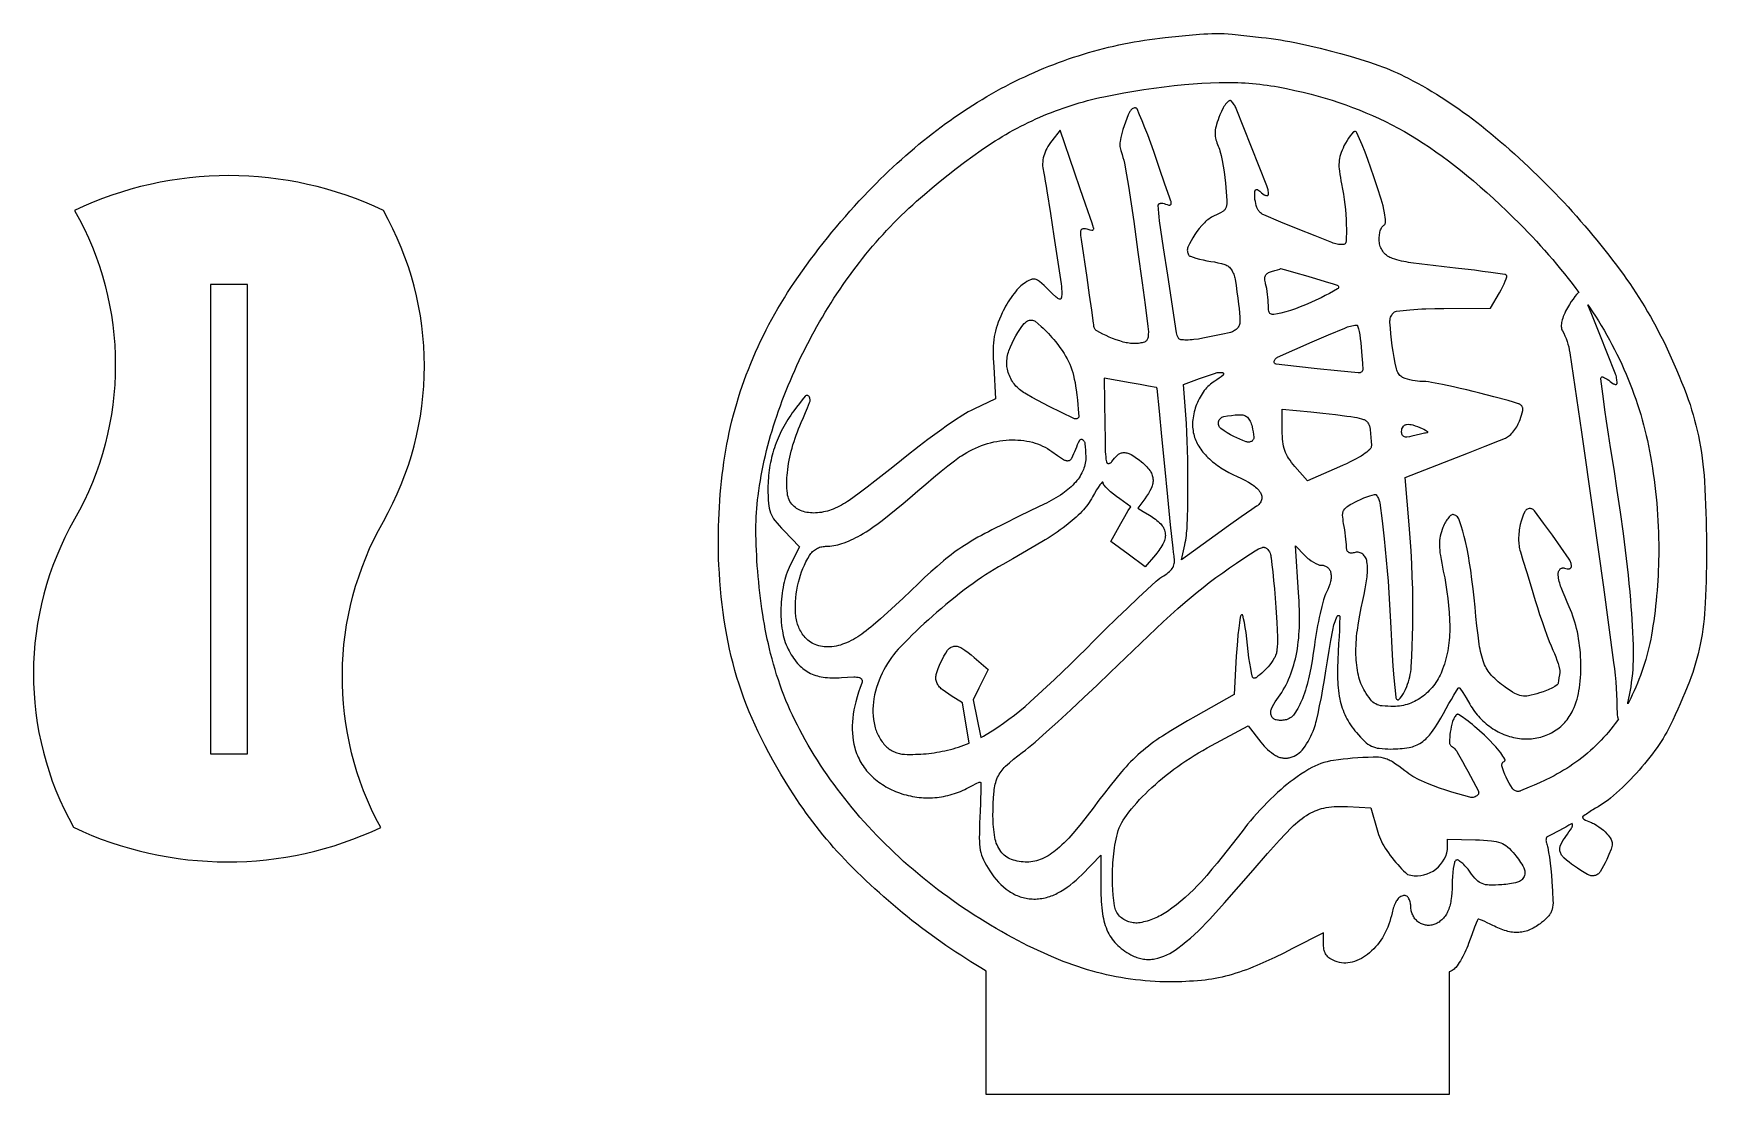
# Model space of a CAD drawing. Extents: x 737 to 1278, y -161 to 183.
import ezdxf

# ---------------------------------------------------------------- set-up
doc = ezdxf.new("R2010")
doc.units = 0
doc.layers.get('0').update_dxf_attribs({"linetype": 'CONTINUOUS'})

msp = doc.modelspace()

# ---------------------------------------------------------------- linework, layer by layer
for points in [[(1234.78, -72.73, -0.023604), (1226.53, -77.21), (1226.47, -77.34), (1226.4, -77.61), (1226.36, -77.9), (1226.35, -78.2), (1226.38, -78.5), (1226.44, -78.79), (1226.54, -79.07), (1226.67, -79.43), (1226.79, -79.8), (1226.88, -80.18), (1226.96, -80.55), (1227.21, -82.13), (1227.44, -83.72), (1227.69, -85.6), (1227.9, -87.49), (1228.1, -89.5), (1228.26, -91.52), (1228.47, -94.63), (1228.62, -97.75), (1228.63, -98.47), (1228.58, -99.19), (1228.48, -99.9), (1228.33, -100.6), (1228.25, -100.88), (1228.16, -101.15), (1228.05, -101.42), (1227.92, -101.67), (1227.78, -101.92), (1227.63, -102.16), (1227.46, -102.4), (1227.28, -102.62), (1226.73, -103.22), (1226.15, -103.8), (1225.55, -104.35), (1224.93, -104.87), (1224.5, -105.21), (1224.06, -105.53), (1223.62, -105.83), (1223.16, -106.12), (1222.7, -106.39), (1222.22, -106.65), (1221.74, -106.9), (1221.25, -107.12), (1220.81, -107.31), (1220.35, -107.48), (1219.89, -107.62), (1219.43, -107.75), (1218.96, -107.85), (1218.48, -107.93), (1218, -107.99), (1217.52, -108.03), (1217.02, -108.05), (1216.52, -108.05), (1216.01, -108.02), (1215.51, -107.98), (1215.02, -107.91), (1214.52, -107.82), (1214.03, -107.71), (1213.54, -107.58), (1212.97, -107.4), (1212.4, -107.22), (1211.84, -107.01), (1211.29, -106.79), (1210.74, -106.56), (1210.19, -106.32), (1209.65, -106.06), (1209.12, -105.78), (1208.24, -105.33), (1207.36, -104.9), (1206.6, -104.55), (1205.82, -104.23), (1205.19, -103.99), (1204.56, -103.77), (1204.47, -103.76), (1204.39, -103.77), (1204.31, -103.81), (1204.25, -103.87), (1204.14, -104.06), (1204.05, -104.26), (1203.24, -106.36), (1202.32, -108.82), (1201.29, -111.64), (1201.01, -112.37), (1200.72, -113.1), (1200.41, -113.82), (1200.08, -114.53), (1199.74, -115.21), (1199.39, -115.89), (1199.02, -116.56), (1198.63, -117.21), (1198.28, -117.76), (1197.92, -118.31), (1197.54, -118.84), (1197.15, -119.36), (1196.88, -119.67), (1196.58, -119.95), (1196.26, -120.2), (1195.92, -120.41), (1195.54, -120.61), (1195.15, -120.8), (1195.04, -120.85), (1195.04, -160.54), (1045.04, -160.54), (1045.04, -120.54), (1043.38, -119.55), (1041.72, -118.55), (1040.08, -117.54), (1038.44, -116.51), (1036.81, -115.46), (1035.19, -114.4), (1033.58, -113.32), (1031.98, -112.23), (1030.4, -111.13), (1028.82, -110), (1027.25, -108.87), (1025.69, -107.72), (1024.14, -106.55), (1022.57, -105.35), (1021.02, -104.14), (1019.48, -102.91), (1017.95, -101.67), (1016.44, -100.41), (1014.93, -99.14), (1013.43, -97.86), (1011.95, -96.56), (1010.48, -95.25), (1009.02, -93.93), (1007.57, -92.59), (1006.13, -91.24), (1004.7, -89.87), (1003.29, -88.49), (1001.89, -87.1), (1000.5, -85.69), (999.27, -84.42), (998.05, -83.13), (996.85, -81.82), (995.66, -80.5), (994.5, -79.17), (993.34, -77.82), (992.21, -76.45), (991.09, -75.07), (989.99, -73.68), (988.91, -72.27), (987.84, -70.85), (986.79, -69.41), (985.76, -67.96), (984.74, -66.5), (983.75, -65.02), (982.77, -63.53), (981.35, -61.31), (979.96, -59.07), (978.61, -56.81), (977.28, -54.53), (975.99, -52.24), (974.72, -49.92), (973.49, -47.59), (972.29, -45.24), (971.24, -43.11), (970.24, -40.96), (969.27, -38.79), (968.35, -36.6), (967.47, -34.4), (966.63, -32.18), (965.83, -29.94), (965.07, -27.69), (964.36, -25.45), (963.7, -23.2), (963.08, -20.93), (962.5, -18.66), (961.97, -16.37), (961.48, -14.08), (961.03, -11.77), (960.63, -9.45), (960.23, -6.93), (959.88, -4.4), (959.55, -1.86), (959.27, 0.68), (959.03, 3.22), (958.82, 5.77), (958.65, 8.33), (958.51, 10.88), (958.43, 12.97), (958.37, 15.07), (958.34, 17.16), (958.33, 19.25), (958.35, 21.35), (958.39, 23.44), (958.46, 25.53), (958.55, 27.62), (958.66, 29.71), (958.8, 31.8), (958.96, 33.89), (959.15, 35.97), (959.36, 38.05), (959.59, 40.13), (959.85, 42.21), (960.14, 44.28), (960.43, 46.21), (960.74, 48.13), (961.09, 50.05), (961.46, 51.96), (961.86, 53.86), (962.29, 55.76), (962.74, 57.65), (963.22, 59.53), (963.73, 61.4), (964.27, 63.27), (964.83, 65.13), (965.42, 66.98), (966.04, 68.82), (966.69, 70.65), (967.36, 72.47), (968.05, 74.29), (968.8, 76.15), (969.57, 77.99), (970.37, 79.83), (971.19, 81.65), (972.03, 83.46), (972.91, 85.26), (973.8, 87.05), (974.72, 88.82), (975.67, 90.58), (976.64, 92.32), (977.63, 94.05), (978.65, 95.76), (979.7, 97.46), (980.76, 99.15), (981.85, 100.82), (982.96, 102.47), (984.24, 104.33), (985.54, 106.17), (986.86, 108), (988.19, 109.81), (989.54, 111.61), (990.91, 113.4), (992.29, 115.17), (993.7, 116.93), (995.11, 118.68), (996.55, 120.41), (998, 122.12), (999.47, 123.82), (1000.95, 125.51), (1002.46, 127.18), (1003.97, 128.83), (1005.51, 130.48), (1006.8, 131.84), (1008.11, 133.19), (1009.44, 134.52), (1010.77, 135.85), (1012.12, 137.16), (1013.47, 138.45), (1014.84, 139.74), (1016.22, 141.01), (1017.62, 142.27), (1019.02, 143.51), (1020.44, 144.74), (1021.86, 145.96), (1023.3, 147.16), (1024.75, 148.35), (1026.21, 149.52), (1027.68, 150.69), (1029.09, 151.77), (1030.5, 152.84), (1031.93, 153.89), (1033.36, 154.92), (1034.81, 155.94), (1036.27, 156.94), (1037.74, 157.93), (1039.22, 158.9), (1040.71, 159.85), (1042.21, 160.78), (1043.72, 161.7), (1045.24, 162.6), (1046.77, 163.48), (1048.31, 164.35), (1049.86, 165.2), (1051.42, 166.03), (1052.93, 166.81), (1054.45, 167.58), (1055.99, 168.33), (1057.53, 169.06), (1059.07, 169.77), (1060.63, 170.46), (1062.19, 171.14), (1063.76, 171.79), (1065.34, 172.43), (1066.93, 173.05), (1068.52, 173.65), (1070.12, 174.23), (1071.72, 174.8), (1073.34, 175.34), (1074.95, 175.86), (1076.58, 176.37), (1078.2, 176.85), (1079.82, 177.32), (1081.45, 177.76), (1083.09, 178.19), (1084.73, 178.59), (1086.37, 178.97), (1088.02, 179.34), (1089.67, 179.68), (1091.33, 180.01), (1092.99, 180.31), (1094.65, 180.6), (1096.32, 180.86), (1097.99, 181.11), (1099.66, 181.33), (1101.33, 181.54), (1103.01, 181.72), (1108.58, 182.28), (1114.15, 182.81), (1115.5, 182.91), (1116.84, 182.99), (1118.19, 183.04), (1119.54, 183.06), (1120.83, 183.05), (1122.12, 183), (1123.41, 182.92), (1124.69, 182.82), (1129.47, 182.33), (1134.24, 181.8), (1135.78, 181.61), (1137.32, 181.41), (1138.86, 181.19), (1140.39, 180.95), (1141.92, 180.69), (1143.45, 180.42), (1144.98, 180.13), (1146.5, 179.82), (1149.85, 179.1), (1153.18, 178.32), (1156.5, 177.48), (1159.81, 176.59), (1162.94, 175.69), (1166.06, 174.73), (1169.16, 173.73), (1172.25, 172.66), (1173.45, 172.23), (1174.66, 171.77), (1175.85, 171.29), (1177.03, 170.78), (1178.21, 170.26), (1179.38, 169.72), (1180.54, 169.16), (1181.69, 168.58), (1183.24, 167.76), (1184.79, 166.92), (1186.33, 166.07), (1187.86, 165.19), (1189.38, 164.29), (1190.89, 163.38), (1192.38, 162.45), (1193.87, 161.5), (1195.34, 160.53), (1196.8, 159.54), (1198.25, 158.53), (1199.69, 157.51), (1201.11, 156.47), (1202.53, 155.41), (1203.93, 154.33), (1205.32, 153.23), (1206.9, 151.96), (1208.47, 150.67), (1210.03, 149.37), (1211.57, 148.06), (1213.11, 146.74), (1214.64, 145.4), (1216.15, 144.05), (1217.66, 142.69), (1219.16, 141.31), (1220.64, 139.92), (1222.11, 138.52), (1223.57, 137.11), (1225.03, 135.69), (1226.46, 134.25), (1227.89, 132.8), (1229.31, 131.34), (1230.72, 129.87), (1232.11, 128.38), (1233.5, 126.88), (1234.87, 125.37), (1236.23, 123.85), (1237.58, 122.32), (1238.91, 120.78), (1240.24, 119.23), (1241.55, 117.66), (1242.85, 116.09), (1244.13, 114.5), (1245.41, 112.91), (1246.67, 111.3), (1247.91, 109.68), (1249.15, 108.05), (1250.37, 106.41), (1251.43, 104.97), (1252.47, 103.51), (1253.49, 102.04), (1254.5, 100.55), (1255.48, 99.06), (1256.45, 97.55), (1257.4, 96.03), (1258.33, 94.5), (1259.25, 92.96), (1260.15, 91.41), (1261.03, 89.84), (1261.89, 88.27), (1262.73, 86.68), (1263.55, 85.08), (1264.36, 83.48), (1265.14, 81.86), (1266.05, 79.93), (1266.94, 77.99), (1267.81, 76.05), (1268.66, 74.09), (1269.48, 72.12), (1270.29, 70.15), (1271.07, 68.16), (1271.84, 66.17), (1272.43, 64.54), (1273, 62.89), (1273.53, 61.23), (1274.03, 59.57), (1274.5, 57.89), (1274.93, 56.2), (1275.34, 54.51), (1275.7, 52.8), (1276.06, 50.98), (1276.39, 49.15), (1276.68, 47.32), (1276.94, 45.48), (1277.17, 43.63), (1277.37, 41.78), (1277.53, 39.93), (1277.66, 38.08), (1277.81, 35.54), (1277.94, 33), (1278.05, 30.46), (1278.15, 27.92), (1278.22, 25.38), (1278.28, 22.83), (1278.32, 20.29), (1278.34, 17.75), (1278.35, 15.35), (1278.34, 12.94), (1278.31, 10.54), (1278.26, 8.14), (1278.2, 5.73), (1278.13, 3.33), (1278.04, 0.93), (1277.93, -1.47), (1277.83, -3.15), (1277.7, -4.83), (1277.54, -6.51), (1277.35, -8.18), (1277.13, -9.85), (1276.88, -11.52), (1276.59, -13.18), (1276.28, -14.83), (1275.95, -16.36), (1275.6, -17.88), (1275.21, -19.39), (1274.79, -20.89), (1274.34, -22.38), (1273.86, -23.86), (1273.34, -25.33), (1272.8, -26.79), (1272.08, -28.61), (1271.35, -30.42), (1270.6, -32.22), (1269.83, -34.01), (1269.04, -35.79), (1268.23, -37.57), (1267.4, -39.33), (1266.55, -41.08), (1266.01, -42.14), (1265.46, -43.19), (1264.88, -44.22), (1264.27, -45.24), (1263.65, -46.25), (1263, -47.24), (1262.33, -48.21), (1261.64, -49.17), (1260.83, -50.26), (1260.01, -51.33), (1259.17, -52.39), (1258.31, -53.43), (1257.44, -54.46), (1256.55, -55.48), (1255.65, -56.49), (1254.73, -57.48), (1253.84, -58.41), (1252.94, -59.33), (1252.02, -60.24), (1251.09, -61.13), (1250.14, -62.01), (1249.18, -62.87), (1248.21, -63.72), (1247.23, -64.55), (1246.46, -65.17), (1245.67, -65.76), (1244.87, -66.33), (1244.05, -66.87), (1243.21, -67.37), (1242.35, -67.85), (1241.48, -68.31, -0.009985), (1238.21, -70.56), (1238.21, -70.57), (1238.22, -70.73), (1238.26, -70.88), (1238.33, -71.02), (1238.41, -71.15), (1238.52, -71.27), (1238.65, -71.37), (1239.17, -71.67), (1239.7, -71.94), (1240.25, -72.17), (1240.82, -72.38), (1241.14, -72.49), (1241.45, -72.62), (1241.76, -72.76), (1242.06, -72.92), (1242.8, -73.37), (1243.51, -73.84), (1244.23, -74.38), (1244.93, -74.96), (1245.53, -75.51), (1246.09, -76.11), (1246.45, -76.54), (1246.79, -76.98), (1247.12, -77.44), (1247.43, -77.92), (1247.6, -78.25), (1247.72, -78.6), (1247.8, -78.96), (1247.82, -79.33), (1247.8, -79.78), (1247.73, -80.22), (1247.62, -80.65), (1247.48, -81.07), (1246.76, -82.78), (1246.01, -84.46), (1245.52, -85.48), (1245, -86.47), (1244.45, -87.45), (1243.87, -88.41), (1243.71, -88.65), (1243.53, -88.86), (1243.32, -89.05), (1243.11, -89.22), (1242.87, -89.37), (1242.62, -89.49), (1242.37, -89.59), (1242.1, -89.65), (1241.8, -89.7), (1241.51, -89.72), (1241.22, -89.71), (1240.93, -89.68), (1240.65, -89.62), (1240.37, -89.53), (1240.1, -89.42), (1239.84, -89.28), (1238.74, -88.64), (1237.66, -87.97), (1236.59, -87.28), (1235.54, -86.56), (1234.67, -85.93), (1233.82, -85.28), (1232.99, -84.61), (1232.17, -83.91), (1231.96, -83.71), (1231.76, -83.49), (1231.57, -83.25), (1231.4, -83.01), (1231.25, -82.75), (1231.12, -82.48), (1231.01, -82.2), (1230.92, -81.92), (1230.85, -81.65), (1230.82, -81.39), (1230.8, -81.12), (1230.81, -80.85), (1230.84, -80.58), (1230.9, -80.32), (1230.98, -80.06), (1231.08, -79.81), (1231.45, -79.06), (1231.86, -78.33), (1232.31, -77.62), (1232.79, -76.93), (1233.3, -76.23), (1233.79, -75.51), (1234.28, -74.79), (1234.75, -74.06), (1234.82, -73.92), (1234.88, -73.77), (1234.92, -73.62), (1234.94, -73.46), (1234.95, -73.3), (1234.93, -73.14), (1234.89, -72.99), (1234.84, -72.84), (1234.78, -72.73)], [(1194.46, -81.22), (1194.46, -77.8), (1203.52, -78.06), (1204.83, -78.1), (1206.13, -78.17), (1207.43, -78.25), (1208.73, -78.36), (1209.48, -78.45), (1210.23, -78.59), (1210.96, -78.78), (1211.68, -79.02), (1212.27, -79.27), (1212.83, -79.57), (1213.37, -79.93), (1213.88, -80.33), (1214.5, -80.9), (1215.1, -81.5), (1215.68, -82.12), (1216.23, -82.77), (1216.64, -83.27), (1217.03, -83.79), (1217.41, -84.32), (1217.78, -84.85), (1218.14, -85.39), (1218.48, -85.95), (1218.81, -86.51), (1219.13, -87.08), (1219.29, -87.41), (1219.41, -87.76), (1219.49, -88.12), (1219.53, -88.49), (1219.52, -88.85), (1219.48, -89.22), (1219.39, -89.58), (1219.27, -89.93), (1219.1, -90.26), (1218.9, -90.58), (1218.67, -90.86), (1218.41, -91.11), (1218.12, -91.34), (1217.81, -91.53), (1217.48, -91.68), (1217.13, -91.79), (1216.5, -91.95), (1215.86, -92.09), (1215.23, -92.21), (1214.59, -92.32), (1213.95, -92.42), (1213.31, -92.5), (1212.67, -92.57), (1212.02, -92.62), (1211.01, -92.67), (1210, -92.71), (1208.98, -92.73), (1207.97, -92.72), (1207.38, -92.68), (1206.8, -92.59), (1206.22, -92.45), (1205.67, -92.25), (1205.17, -92.02), (1204.7, -91.74), (1204.27, -91.4), (1203.87, -91.02), (1203.31, -90.42), (1202.77, -89.79), (1202.26, -89.14), (1201.76, -88.48), (1201.1, -87.61), (1200.4, -86.78), (1200.08, -86.43), (1199.75, -86.09), (1199.41, -85.77), (1199.05, -85.46), (1198.78, -85.24), (1198.49, -85.03), (1198.2, -84.84), (1197.89, -84.66), (1197.72, -84.59), (1197.54, -84.57), (1197.37, -84.6), (1197.2, -84.67), (1197.03, -84.81), (1196.89, -84.97), (1196.78, -85.16), (1196.71, -85.36), (1196.49, -86.36), (1196.32, -87.36), (1196.15, -88.62), (1196.04, -89.88), (1195.97, -91.3), (1195.95, -92.72), (1195.93, -93.96), (1195.86, -95.19), (1195.75, -96.43), (1195.59, -97.66), (1195.51, -98.14), (1195.42, -98.62), (1195.31, -99.09), (1195.18, -99.56), (1195.03, -100.02), (1194.86, -100.48), (1194.68, -100.93), (1194.49, -101.38), (1194.31, -101.74), (1194.11, -102.09), (1193.9, -102.43), (1193.68, -102.76), (1193.43, -103.08), (1193.18, -103.39), (1192.9, -103.68), (1192.62, -103.96), (1192.33, -104.22), (1192.03, -104.45), (1191.72, -104.68), (1191.39, -104.88), (1191.06, -105.07), (1190.71, -105.23), (1190.36, -105.38), (1190, -105.51), (1189.68, -105.61), (1189.35, -105.68), (1189.02, -105.74), (1188.68, -105.77), (1188.35, -105.78), (1188.02, -105.77), (1187.68, -105.74), (1187.35, -105.69), (1187.02, -105.62), (1186.69, -105.53), (1186.37, -105.41), (1186.06, -105.28), (1185.75, -105.13), (1185.46, -104.96), (1185.17, -104.78), (1184.9, -104.57), (1184.63, -104.35), (1184.38, -104.11), (1184.14, -103.85), (1183.92, -103.59), (1183.71, -103.31), (1183.51, -103.01), (1183.34, -102.71), (1183.18, -102.39), (1183.04, -102.07), (1182.91, -101.73), (1182.81, -101.39), (1182.72, -101.04), (1182.65, -100.69), (1182.6, -100.34), (1182.57, -99.98), (1182.57, -99.62), (1182.55, -99.26), (1182.52, -98.89), (1182.46, -98.53), (1182.37, -98.17), (1182.26, -97.83), (1182.13, -97.49), (1181.98, -97.16), (1181.8, -96.83), (1181.64, -96.62), (1181.46, -96.43), (1181.24, -96.28), (1181.01, -96.17), (1180.77, -96.1), (1180.51, -96.07), (1180.25, -96.09), (1180, -96.15), (1179.66, -96.28), (1179.34, -96.45), (1179.04, -96.64), (1178.75, -96.86), (1178.49, -97.1), (1178.25, -97.37), (1178.03, -97.66), (1177.84, -97.97), (1177.61, -98.41), (1177.4, -98.85), (1177.21, -99.31), (1177.03, -99.77), (1176.87, -100.23), (1176.73, -100.71), (1176.61, -101.18), (1176.5, -101.67), (1176.29, -102.62), (1176.05, -103.57), (1175.76, -104.5), (1175.45, -105.42), (1175.1, -106.33), (1174.71, -107.22), (1174.29, -108.1), (1173.84, -108.96), (1173.37, -109.76), (1172.87, -110.54), (1172.34, -111.3), (1171.78, -112.02), (1171.18, -112.72), (1170.55, -113.4), (1169.9, -114.04), (1169.21, -114.65), (1168.58, -115.16), (1167.93, -115.63), (1167.26, -116.06), (1166.56, -116.46), (1165.85, -116.82), (1165.12, -117.13), (1164.37, -117.41), (1163.61, -117.65), (1162.92, -117.81), (1162.23, -117.92), (1161.53, -117.97), (1160.84, -117.96), (1160.15, -117.9), (1159.46, -117.78), (1158.78, -117.6), (1158.11, -117.38), (1157.66, -117.18), (1157.22, -116.97), (1156.79, -116.73), (1156.37, -116.47), (1156.04, -116.23), (1155.74, -115.96), (1155.45, -115.66), (1155.2, -115.33), (1154.98, -115), (1154.8, -114.64), (1154.65, -114.26), (1154.54, -113.88), (1154.44, -113.42), (1154.37, -112.95), (1154.33, -112.49), (1154.31, -112.02), (1154.31, -108.15), (1144.28, -113.29), (1141.42, -114.73), (1138.54, -116.12), (1135.64, -117.47), (1132.72, -118.76), (1131.6, -119.23), (1130.48, -119.69), (1129.35, -120.12), (1128.22, -120.53), (1127.07, -120.92), (1125.92, -121.28), (1124.77, -121.63), (1123.6, -121.96), (1122.52, -122.24), (1121.44, -122.5), (1120.35, -122.73), (1119.25, -122.95), (1118.15, -123.14), (1117.05, -123.3), (1115.94, -123.45), (1114.83, -123.57), (1113.54, -123.69), (1112.25, -123.8), (1110.96, -123.88), (1109.67, -123.95), (1108.38, -124.01), (1107.09, -124.04), (1105.79, -124.06), (1104.5, -124.06), (1102.91, -124.04), (1101.32, -123.99), (1099.74, -123.91), (1098.15, -123.81), (1096.57, -123.69), (1094.99, -123.53), (1093.41, -123.35), (1091.84, -123.15), (1090.28, -122.92), (1088.72, -122.66), (1087.17, -122.38), (1085.62, -122.07), (1084.08, -121.73), (1082.54, -121.37), (1081.01, -120.98), (1079.49, -120.57), (1077.89, -120.11), (1076.31, -119.62), (1074.73, -119.11), (1073.15, -118.57), (1071.59, -118.01), (1070.03, -117.42), (1068.49, -116.81), (1066.95, -116.17), (1065.26, -115.44), (1063.58, -114.7), (1061.91, -113.93), (1060.25, -113.14), (1058.6, -112.34), (1056.96, -111.51), (1055.32, -110.67), (1053.7, -109.8), (1051.88, -108.81), (1050.07, -107.79), (1048.28, -106.76), (1046.49, -105.71), (1044.72, -104.63), (1042.96, -103.54), (1041.21, -102.42), (1039.47, -101.29), (1037.75, -100.14), (1036.04, -98.97), (1034.34, -97.78), (1032.65, -96.57), (1030.97, -95.34), (1029.31, -94.09), (1027.66, -92.82), (1026.03, -91.54), (1024.46, -90.27), (1022.91, -88.99), (1021.37, -87.69), (1019.85, -86.37), (1018.34, -85.03), (1016.85, -83.68), (1015.38, -82.3), (1013.92, -80.91), (1012.48, -79.5), (1011.05, -78.07), (1009.65, -76.63), (1008.26, -75.16), (1006.88, -73.68), (1005.53, -72.18), (1004.19, -70.67), (1002.87, -69.14), (1001.64, -67.68), (1000.43, -66.2), (999.24, -64.72), (998.07, -63.21), (996.92, -61.69), (995.79, -60.16), (994.68, -58.61), (993.58, -57.04), (992.51, -55.47), (991.46, -53.88), (990.42, -52.27), (989.41, -50.65), (988.42, -49.02), (987.44, -47.37), (986.49, -45.71), (985.56, -44.04), (984.72, -42.48), (983.91, -40.92), (983.12, -39.34), (982.36, -37.74), (981.62, -36.14), (980.91, -34.52), (980.23, -32.89), (979.57, -31.25), (978.94, -29.6), (978.34, -27.94), (977.76, -26.26), (977.21, -24.58), (976.68, -22.89), (976.18, -21.19), (975.71, -19.48), (975.27, -17.77), (974.88, -16.19), (974.52, -14.61), (974.17, -13.03), (973.84, -11.44), (973.53, -9.85), (973.24, -8.26), (972.96, -6.66), (972.71, -5.05), (972.45, -3.31), (972.21, -1.56), (971.98, 0.19), (971.77, 1.94), (971.57, 3.69), (971.39, 5.45), (971.23, 7.2), (971.08, 8.96), (970.95, 10.64), (970.84, 12.32), (970.75, 14.01), (970.67, 15.69), (970.6, 17.37), (970.55, 19.06), (970.52, 20.74), (970.5, 22.43), (970.51, 23.8), (970.53, 25.17), (970.58, 26.53), (970.66, 27.9), (970.76, 29.27), (970.88, 30.63), (971.02, 31.99), (971.19, 33.35), (971.41, 35), (971.66, 36.64), (971.93, 38.28), (972.22, 39.92), (972.53, 41.55), (972.85, 43.17), (973.2, 44.8), (973.57, 46.41), (973.96, 48.03), (974.37, 49.64), (974.79, 51.24), (975.24, 52.84), (975.71, 54.43), (976.2, 56.01), (976.71, 57.59), (977.23, 59.16), (977.81, 60.84), (978.41, 62.5), (979.02, 64.16), (979.66, 65.81), (980.3, 67.45), (980.97, 69.09), (981.65, 70.72), (982.35, 72.34), (983.06, 73.95), (983.79, 75.56), (984.54, 77.16), (985.3, 78.75), (986.08, 80.33), (986.88, 81.9), (987.69, 83.47), (988.52, 85.03), (989.37, 86.59), (990.24, 88.15), (991.13, 89.7), (992.03, 91.24), (992.94, 92.76), (993.87, 94.28), (994.82, 95.79), (995.78, 97.29), (996.75, 98.77), (997.75, 100.25), (998.75, 101.72), (999.77, 103.17), (1000.81, 104.62), (1001.86, 106.05), (1002.92, 107.47), (1004, 108.89), (1005.05, 110.23), (1006.12, 111.56), (1007.2, 112.87), (1008.29, 114.18), (1009.4, 115.47), (1010.52, 116.74), (1011.66, 118.01), (1012.81, 119.26), (1013.98, 120.49), (1015.16, 121.71), (1016.36, 122.92), (1017.56, 124.11), (1018.79, 125.29), (1020.02, 126.45), (1021.27, 127.6), (1022.53, 128.73), (1025.04, 130.93), (1027.58, 133.08), (1030.14, 135.2), (1032.74, 137.29), (1035.36, 139.33), (1038.01, 141.34), (1040.69, 143.31), (1043.39, 145.24), (1044.52, 146.02), (1045.66, 146.78), (1046.8, 147.54), (1047.95, 148.27), (1049.11, 148.99), (1050.28, 149.7), (1051.46, 150.39), (1052.65, 151.07), (1053.84, 151.73), (1055.05, 152.38), (1056.26, 153.01), (1057.48, 153.62), (1058.7, 154.22), (1059.94, 154.81), (1061.18, 155.38), (1062.42, 155.93), (1063.68, 156.47), (1064.94, 156.99), (1066.21, 157.49), (1067.48, 157.98), (1068.76, 158.46), (1070.04, 158.91), (1071.33, 159.35), (1072.63, 159.77), (1073.93, 160.18), (1075.23, 160.57), (1076.54, 160.94), (1077.85, 161.3), (1079.17, 161.64), (1080.49, 161.96), (1081.82, 162.27), (1083.15, 162.56), (1086.39, 163.22), (1089.63, 163.83), (1092.89, 164.39), (1096.15, 164.91), (1099.41, 165.38), (1102.68, 165.81), (1105.96, 166.19), (1109.25, 166.52), (1112.05, 166.75), (1114.86, 166.95), (1117.68, 167.09), (1120.49, 167.2), (1121.7, 167.22), (1122.9, 167.23), (1124.11, 167.23), (1125.31, 167.2), (1126.51, 167.17), (1127.72, 167.11), (1128.92, 167.05), (1130.12, 166.96), (1131.31, 166.86), (1132.5, 166.75), (1133.69, 166.62), (1134.87, 166.47), (1136.06, 166.31), (1137.24, 166.13), (1138.42, 165.94), (1139.6, 165.73), (1142.3, 165.21), (1144.99, 164.64), (1147.68, 164.03), (1150.35, 163.37), (1152.61, 162.77), (1154.86, 162.12), (1157.09, 161.44), (1159.31, 160.71), (1161.52, 159.94), (1163.72, 159.13), (1165.9, 158.28), (1168.06, 157.39), (1170.18, 156.47), (1172.28, 155.51), (1174.36, 154.51), (1176.42, 153.46), (1178.46, 152.38), (1180.49, 151.26), (1182.49, 150.09), (1184.47, 148.89), (1186.57, 147.56), (1188.66, 146.19), (1190.72, 144.78), (1192.75, 143.33), (1194.77, 141.85), (1196.75, 140.33), (1198.71, 138.78), (1200.65, 137.19), (1202.86, 135.33), (1205.05, 133.43), (1207.21, 131.51), (1209.36, 129.57), (1211.48, 127.6), (1213.59, 125.61), (1215.67, 123.59), (1217.73, 121.55), (1219.13, 120.13), (1220.51, 118.7), (1221.88, 117.26), (1223.24, 115.8), (1224.58, 114.33), (1225.91, 112.84), (1227.22, 111.35), (1228.52, 109.84), (1229.81, 108.31), (1231.08, 106.77), (1232.34, 105.23), (1233.58, 103.66), (1234.8, 102.09), (1236.02, 100.5), (1236.97, 99.22), (1236.94, 99.21), (1236.82, 99.1), (1236.27, 98.49), (1235.75, 97.86), (1235.13, 97.05), (1234.55, 96.21), (1233.93, 95.24), (1233.35, 94.25), (1233.02, 93.67), (1232.72, 93.09), (1232.43, 92.5), (1232.15, 91.89), (1231.95, 91.4), (1231.77, 90.89), (1231.61, 90.37), (1231.48, 89.85), (1231.4, 89.43), (1231.35, 89), (1231.32, 88.57), (1231.32, 88.14), (1231.35, 87.79), (1231.42, 87.45), (1231.53, 87.12), (1231.68, 86.81), (1232.11, 85.97), (1232.51, 85.12), (1232.86, 84.25), (1233.18, 83.36), (1233.46, 82.46), (1233.7, 81.55), (1233.9, 80.62), (1234.06, 79.69), (1237.81, 53.9), (1241.51, 28.1), (1243.24, 15.91), (1244.94, 3.72), (1246.62, -8.48), (1248.27, -20.68), (1248.53, -22.73), (1248.75, -24.79), (1248.94, -26.85), (1249.09, -28.92), (1249.22, -30.98), (1249.3, -33.05), (1249.35, -35.12), (1249.37, -37.19), (1249.4, -37.65), (1249.47, -38.09), (1249.52, -38.29), (1249.59, -38.49), (1249.67, -38.68), (1249.77, -38.86), (1249.8, -38.91), (1249.49, -39.37), (1248.79, -40.34), (1248.07, -41.3), (1247.34, -42.24), (1246.58, -43.16), (1245.81, -44.07), (1245.01, -44.96), (1244.2, -45.84), (1243.36, -46.7), (1242.51, -47.54), (1241.63, -48.37), (1240.75, -49.18), (1239.84, -49.97), (1238.92, -50.74), (1237.99, -51.49), (1237.04, -52.21), (1236.07, -52.92), (1235.09, -53.61), (1234.1, -54.28), (1233.1, -54.92), (1232.08, -55.55), (1231.05, -56.15), (1230, -56.73), (1228.95, -57.29), (1227.88, -57.83), (1226.05, -58.71), (1224.22, -59.58), (1222.58, -60.32), (1220.93, -61.05), (1218.15, -62.22), (1217.94, -62.29), (1217.73, -62.34), (1217.51, -62.37), (1217.3, -62.38), (1217.03, -62.36), (1216.77, -62.31), (1216.51, -62.23), (1216.27, -62.12), (1216.05, -61.98), (1215.84, -61.81), (1215.65, -61.62), (1215.48, -61.4), (1214.92, -60.54), (1214.4, -59.66), (1213.91, -58.75), (1213.45, -57.82), (1213.06, -56.92), (1212.7, -56), (1212.38, -55.07), (1212.1, -54.12), (1212.06, -53.9), (1212.07, -53.68), (1212.11, -53.46), (1212.18, -53.26), (1212.29, -53.08), (1212.43, -52.91), (1212.6, -52.78), (1212.79, -52.67), (1212.89, -52.62), (1212.97, -52.55), (1213.03, -52.46), (1213.07, -52.37), (1213.1, -52.26), (1213.1, -52.15), (1213.08, -52.05), (1213.03, -51.95), (1212.72, -51.43), (1212.4, -50.92), (1212.06, -50.42), (1211.7, -49.93), (1211.17, -49.24), (1210.62, -48.58), (1210.06, -47.93), (1209.47, -47.29), (1207.96, -45.73), (1206.41, -44.21), (1204.84, -42.75), (1203.23, -41.33), (1202.53, -40.74), (1201.83, -40.17), (1201.11, -39.62), (1200.39, -39.08), (1199.23, -38.27), (1198.05, -37.49), (1197.96, -37.45), (1197.86, -37.42), (1197.76, -37.41), (1197.66, -37.41), (1197.56, -37.44), (1197.47, -37.48), (1197.39, -37.53), (1197.31, -37.6), (1197.12, -37.84), (1196.93, -38.09), (1196.77, -38.34), (1196.61, -38.61), (1196.47, -38.88), (1196.34, -39.16), (1196.23, -39.45), (1196.13, -39.74), (1195.89, -40.58), (1195.69, -41.44), (1195.51, -42.3), (1195.37, -43.16), (1195.26, -43.99), (1195.18, -44.82), (1195.13, -45.65), (1195.11, -46.48), (1195.12, -46.68), (1195.16, -46.88), (1195.22, -47.06), (1195.3, -47.24), (1195.4, -47.41), (1195.52, -47.56), (1195.66, -47.69), (1195.82, -47.81), (1196.09, -47.99), (1196.35, -48.19), (1196.59, -48.4), (1196.83, -48.63), (1197.04, -48.87), (1197.25, -49.12), (1197.44, -49.39), (1197.61, -49.67), (1198.49, -51.19), (1199.36, -52.72), (1200.21, -54.26), (1201.05, -55.8), (1202.77, -59.04), (1204.45, -62.29), (1204.51, -62.44), (1204.55, -62.61), (1204.57, -62.77), (1204.55, -62.93), (1204.52, -63.09), (1204.46, -63.25), (1204.37, -63.39), (1204.27, -63.52), (1204, -63.76), (1203.71, -63.96), (1203.39, -64.12), (1203.06, -64.24), (1202.72, -64.31), (1202.37, -64.34), (1202.02, -64.32), (1201.67, -64.26), (1199.71, -63.74), (1197.76, -63.19), (1195.81, -62.61), (1193.88, -61.99), (1191.89, -61.3), (1189.91, -60.56), (1187.95, -59.78), (1186.02, -58.94), (1185.31, -58.61), (1184.61, -58.26), (1183.93, -57.89), (1183.25, -57.5), (1182.59, -57.09), (1181.94, -56.66), (1181.3, -56.2), (1180.67, -55.73), (1179.68, -54.97), (1178.67, -54.24), (1177.65, -53.53), (1176.61, -52.84), (1176.28, -52.63), (1175.94, -52.45), (1175.6, -52.27), (1175.25, -52.11), (1174.89, -51.96), (1174.52, -51.84), (1174.15, -51.72), (1173.78, -51.62), (1172.95, -51.45), (1172.1, -51.34), (1171.25, -51.28), (1170.4, -51.28), (1168.73, -51.35), (1167.07, -51.43), (1165.4, -51.53), (1163.74, -51.65), (1162.2, -51.79), (1160.66, -51.94), (1159.12, -52.13), (1157.59, -52.34), (1156.53, -52.53), (1155.49, -52.76), (1154.46, -53.05), (1153.44, -53.38), (1152.45, -53.77), (1151.47, -54.2), (1150.52, -54.69), (1149.6, -55.22), (1148.3, -56.03), (1147.01, -56.85), (1145.74, -57.71), (1144.48, -58.58), (1143.47, -59.32), (1142.48, -60.09), (1141.51, -60.88), (1140.57, -61.71), (1139.42, -62.75), (1138.28, -63.82), (1137.16, -64.9), (1136.06, -66), (1134.93, -67.17), (1133.81, -68.35), (1132.71, -69.55), (1131.63, -70.77), (1130.67, -71.89), (1129.73, -73.03), (1128.81, -74.19), (1127.92, -75.37), (1126.35, -77.45), (1124.76, -79.51), (1123.15, -81.56), (1121.52, -83.59), (1119.86, -85.6), (1118.18, -87.59), (1116.48, -89.56), (1114.76, -91.51), (1113.51, -92.87), (1112.22, -94.2), (1110.89, -95.48), (1109.53, -96.72), (1108.13, -97.92), (1106.7, -99.08), (1105.23, -100.19), (1103.73, -101.26), (1103.22, -101.6), (1102.71, -101.92), (1102.19, -102.23), (1101.67, -102.53), (1101.13, -102.81), (1100.59, -103.07), (1100.05, -103.32), (1099.49, -103.56), (1098.93, -103.78), (1098.37, -103.99), (1097.8, -104.18), (1097.23, -104.35), (1096.65, -104.51), (1096.06, -104.66), (1095.48, -104.78), (1094.88, -104.9), (1094.43, -104.96), (1093.97, -105), (1093.52, -105.01), (1093.07, -104.99), (1092.62, -104.94), (1092.18, -104.87), (1091.74, -104.77), (1091.31, -104.64), (1090.89, -104.49), (1090.47, -104.31), (1090.07, -104.11), (1089.68, -103.88), (1089.3, -103.63), (1088.93, -103.36), (1088.58, -103.06), (1088.25, -102.73), (1087.93, -102.38), (1087.65, -102.01), (1087.39, -101.62), (1087.17, -101.21), (1086.98, -100.78), (1086.82, -100.34), (1086.7, -99.88), (1086.61, -99.42), (1086.37, -97.7), (1086.19, -95.98), (1086.05, -94.25), (1085.97, -92.52), (1085.94, -91.52), (1085.93, -90.52), (1085.93, -89.52), (1085.95, -88.52), (1085.98, -87.53), (1086.03, -86.53), (1086.09, -85.53), (1086.17, -84.53), (1086.26, -83.57), (1086.37, -82.61), (1086.49, -81.65), (1086.63, -80.69), (1086.78, -79.74), (1086.95, -78.79), (1087.14, -77.84), (1087.34, -76.89), (1087.57, -75.98), (1087.85, -75.08), (1088.17, -74.2), (1088.54, -73.34), (1088.96, -72.5), (1089.42, -71.69), (1089.93, -70.9), (1090.47, -70.14), (1091.29, -69.08), (1092.13, -68.05), (1092.99, -67.03), (1093.87, -66.03), (1094.77, -65.04), (1095.68, -64.08), (1096.62, -63.13), (1097.57, -62.2), (1098.7, -61.14), (1099.85, -60.1), (1101.01, -59.08), (1102.2, -58.08), (1103.4, -57.1), (1104.62, -56.15), (1105.85, -55.22), (1107.1, -54.31), (1108.42, -53.39), (1109.75, -52.49), (1111.09, -51.61), (1112.45, -50.75), (1113.82, -49.91), (1115.21, -49.1), (1116.6, -48.31), (1118.01, -47.55), (1129.91, -41.19), (1134, -46.45), (1134.51, -47.08), (1135.05, -47.68), (1135.61, -48.26), (1136.2, -48.81), (1136.81, -49.33), (1137.45, -49.82), (1138.1, -50.29), (1138.78, -50.72), (1139.05, -50.87), (1139.33, -51.02), (1139.61, -51.14), (1139.89, -51.25), (1140.19, -51.35), (1140.48, -51.43), (1140.78, -51.5), (1141.08, -51.55), (1141.38, -51.59), (1141.68, -51.61), (1141.99, -51.62), (1142.3, -51.61), (1142.6, -51.59), (1142.91, -51.55), (1143.21, -51.5), (1143.51, -51.43), (1144.15, -51.23), (1144.76, -50.98), (1145.35, -50.68), (1145.91, -50.33), (1146.44, -49.94), (1146.93, -49.49), (1147.39, -49.01), (1147.8, -48.48), (1148.33, -47.73), (1148.83, -46.95), (1149.3, -46.17), (1149.75, -45.36), (1150.17, -44.54), (1150.56, -43.71), (1150.92, -42.86), (1151.26, -42), (1151.48, -41.38), (1151.68, -40.75), (1151.86, -40.11), (1152.02, -39.47), (1152.55, -37.1), (1153.06, -34.72), (1153.61, -31.94), (1154.14, -29.14), (1154.64, -26.24), (1155.11, -23.34), (1155.64, -20.06), (1156.17, -16.77), (1156.73, -13.49), (1157.3, -10.21), (1157.41, -9.62), (1157.54, -9.03), (1157.69, -8.45), (1157.86, -7.88), (1158.05, -7.31), (1158.26, -6.74), (1158.48, -6.18), (1158.73, -5.64), (1158.82, -5.51), (1158.94, -5.42), (1159.08, -5.38), (1159.23, -5.39), (1159.37, -5.45), (1159.48, -5.55), (1159.55, -5.68), (1159.57, -5.84), (1159.52, -8), (1159.45, -10.16), (1159.34, -12.32), (1159.21, -14.48), (1159.05, -17.13), (1158.94, -19.79), (1158.87, -22.45), (1158.85, -25.11), (1158.86, -26.03), (1158.9, -26.96), (1158.95, -27.88), (1159.03, -28.81), (1159.14, -29.73), (1159.26, -30.65), (1159.41, -31.56), (1159.58, -32.47), (1159.74, -33.21), (1159.92, -33.95), (1160.13, -34.67), (1160.36, -35.39), (1160.62, -36.1), (1160.9, -36.8), (1161.2, -37.5), (1161.53, -38.18), (1161.89, -38.87), (1162.27, -39.55), (1162.66, -40.21), (1163.08, -40.87), (1163.52, -41.51), (1163.98, -42.13), (1164.45, -42.75), (1164.95, -43.34), (1165.6, -44.08), (1166.27, -44.81), (1166.96, -45.51), (1167.66, -46.2), (1168.17, -46.64), (1168.7, -47.05), (1169.27, -47.4), (1169.86, -47.71), (1170.47, -47.97), (1171.09, -48.18), (1171.73, -48.33), (1172.37, -48.43), (1173.31, -48.53), (1174.25, -48.6), (1175.19, -48.64), (1176.13, -48.65), (1176.87, -48.64), (1177.61, -48.62), (1178.35, -48.58), (1179.08, -48.53), (1179.82, -48.46), (1180.56, -48.37), (1181.29, -48.27), (1182.02, -48.15), (1182.55, -48.04), (1183.08, -47.91), (1183.59, -47.75), (1184.1, -47.56), (1184.59, -47.34), (1185.08, -47.1), (1185.55, -46.83), (1186.01, -46.54), (1186.49, -46.2), (1186.95, -45.84), (1187.39, -45.46), (1187.82, -45.06), (1188.23, -44.64), (1188.61, -44.2), (1188.98, -43.74), (1189.33, -43.26), (1190.34, -41.77), (1191.32, -40.25), (1192.25, -38.71), (1193.14, -37.14), (1194.93, -33.94), (1195.71, -32.59), (1196.51, -31.25), (1197.91, -28.96), (1197.96, -28.9), (1198.02, -28.85), (1198.09, -28.82), (1198.17, -28.81), (1198.25, -28.82), (1198.32, -28.85), (1198.39, -28.89), (1198.44, -28.95), (1199.39, -30.37), (1199.95, -31.23), (1200.48, -32.09), (1201.69, -34.14), (1202.05, -34.73), (1202.42, -35.32), (1202.81, -35.89), (1203.21, -36.45), (1203.63, -37), (1204.06, -37.54), (1204.51, -38.06), (1204.98, -38.57), (1205.45, -39.06), (1205.95, -39.54), (1206.45, -40), (1206.97, -40.45), (1207.5, -40.88), (1208.05, -41.3), (1208.61, -41.7), (1209.18, -42.09), (1209.74, -42.44), (1210.32, -42.78), (1210.9, -43.1), (1211.49, -43.39), (1212.1, -43.67), (1212.71, -43.93), (1213.32, -44.17), (1213.95, -44.38), (1214.58, -44.58), (1215.21, -44.76), (1215.86, -44.91), (1216.5, -45.05), (1217.15, -45.16), (1217.81, -45.25), (1218.47, -45.32), (1219.13, -45.37), (1219.75, -45.39), (1220.37, -45.39), (1220.99, -45.37), (1221.61, -45.33), (1222.22, -45.26), (1222.83, -45.17), (1223.44, -45.06), (1224.04, -44.93), (1224.64, -44.78), (1225.23, -44.6), (1225.82, -44.41), (1226.4, -44.19), (1226.97, -43.95), (1227.54, -43.69), (1228.09, -43.41), (1228.64, -43.1), (1229.16, -42.79), (1229.67, -42.46), (1230.16, -42.11), (1230.64, -41.74), (1231.11, -41.35), (1231.56, -40.94), (1231.99, -40.52), (1232.41, -40.08), (1232.81, -39.62), (1233.19, -39.15), (1233.55, -38.66), (1233.9, -38.16), (1234.23, -37.64), (1234.54, -37.11), (1234.83, -36.57), (1235.1, -36.02), (1235.47, -35.16), (1235.82, -34.3), (1236.13, -33.42), (1236.4, -32.53), (1236.65, -31.63), (1236.86, -30.72), (1237.04, -29.8), (1237.18, -28.88), (1237.32, -27.77), (1237.44, -26.65), (1237.53, -25.53), (1237.6, -24.42), (1237.64, -23.3), (1237.66, -22.18), (1237.66, -21.05), (1237.63, -19.93), (1237.57, -18.77), (1237.49, -17.61), (1237.39, -16.45), (1237.26, -15.29), (1237.11, -14.14), (1236.93, -12.98), (1236.73, -11.84), (1236.51, -10.69), (1236.28, -9.66), (1236.02, -8.62), (1235.73, -7.6), (1235.42, -6.59), (1235.07, -5.58), (1234.7, -4.59), (1234.31, -3.6), (1233.88, -2.63), (1233.19, -1.08), (1232.53, 0.47), (1231.9, 2.04), (1231.28, 3.61), (1231.1, 4.11), (1230.94, 4.6), (1230.79, 5.1), (1230.66, 5.61), (1230.54, 6.12), (1230.44, 6.63), (1230.36, 7.15), (1230.29, 7.67), (1230.27, 7.92), (1230.28, 8.16), (1230.31, 8.41), (1230.37, 8.65), (1230.45, 8.88), (1230.56, 9.1), (1230.69, 9.31), (1230.84, 9.51), (1230.99, 9.67), (1231.16, 9.79), (1231.35, 9.89), (1231.55, 9.96), (1231.75, 9.99), (1231.96, 10), (1232.17, 9.97), (1232.38, 9.91), (1232.8, 9.77), (1233.23, 9.68), (1233.41, 9.66), (1233.6, 9.66), (1233.78, 9.69), (1233.95, 9.72), (1234.09, 9.77), (1234.21, 9.84), (1234.33, 9.93), (1234.43, 10.03), (1234.51, 10.14), (1234.56, 10.26), (1234.6, 10.39), (1234.61, 10.52), (1234.6, 10.83), (1234.56, 11.13), (1234.51, 11.42), (1234.43, 11.71), (1234.33, 11.99), (1234.21, 12.27), (1234.07, 12.53), (1233.91, 12.78), (1231.18, 16.7), (1228.41, 20.59), (1225.55, 24.52), (1222.66, 28.44), (1222.52, 28.61), (1222.36, 28.76), (1222.18, 28.89), (1221.99, 29), (1221.8, 29.08), (1221.59, 29.15), (1221.38, 29.18), (1221.16, 29.2), (1220.87, 29.18), (1220.6, 29.11), (1220.34, 29.02), (1220.09, 28.88), (1219.87, 28.71), (1219.67, 28.51), (1219.5, 28.28), (1219.36, 28.03), (1218.95, 27.07), (1218.59, 26.08), (1218.29, 25.08), (1218.04, 24.07), (1217.91, 23.48), (1217.81, 22.88), (1217.72, 22.29), (1217.64, 21.69), (1217.58, 21.09), (1217.53, 20.49), (1217.5, 19.89), (1217.48, 19.28), (1217.49, 18.76), (1217.51, 18.24), (1217.55, 17.73), (1217.62, 17.21), (1217.7, 16.7), (1217.81, 16.19), (1217.93, 15.69), (1218.08, 15.19), (1218.89, 12.53), (1220.14, 8.47), (1221.53, 3.89), (1222.88, -0.57), (1223.57, -2.81), (1224.29, -5.05), (1225.07, -7.37), (1225.88, -9.68), (1226.64, -11.76), (1227.41, -13.83), (1227.98, -15.22), (1228.59, -16.6), (1229.07, -17.68), (1229.52, -18.78), (1229.91, -19.85), (1230.27, -20.93), (1230.53, -21.85), (1230.76, -22.79), (1230.81, -23.05), (1230.83, -23.31), (1230.83, -23.58), (1230.8, -23.85), (1230.68, -24.68), (1230.55, -25.63), (1230.43, -26.52), (1230.33, -27.22), (1230.29, -27.42), (1230.2, -27.6), (1230.08, -27.76), (1229.93, -27.89), (1229.21, -28.36), (1228.47, -28.79), (1227.99, -29.04), (1227.51, -29.27), (1227.02, -29.49), (1226.52, -29.7), (1225.39, -30.12), (1224.25, -30.5), (1223.37, -30.76), (1222.49, -31), (1221.6, -31.21), (1220.71, -31.41), (1220.15, -31.49), (1219.59, -31.53), (1219.02, -31.52), (1218.45, -31.45), (1217.89, -31.33), (1217.35, -31.16), (1216.82, -30.94), (1216.31, -30.68), (1215.5, -30.2), (1214.71, -29.71), (1213.92, -29.2), (1213.15, -28.67), (1212.56, -28.24), (1211.98, -27.8), (1211.41, -27.34), (1210.86, -26.86), (1210.31, -26.37), (1209.78, -25.87), (1209.26, -25.35), (1208.76, -24.82), (1208.36, -24.38), (1207.99, -23.91), (1207.64, -23.43), (1207.32, -22.93), (1207.02, -22.41), (1206.74, -21.88), (1206.49, -21.34), (1206.27, -20.78), (1206, -20.05), (1205.76, -19.31), (1205.54, -18.57), (1205.34, -17.81), (1205.16, -17.06), (1205, -16.29), (1204.87, -15.53), (1204.75, -14.75), (1204.37, -11.75), (1204.01, -8.74), (1203.68, -5.73), (1203.38, -2.72), (1203.08, 0.27), (1202.75, 3.26), (1202.38, 6.24), (1201.98, 9.21), (1201.63, 11.55), (1201.23, 13.88), (1200.78, 16.2), (1200.27, 18.5), (1199.86, 20.21), (1199.41, 21.91), (1198.93, 23.59), (1198.4, 25.27), (1198.27, 25.6), (1198.11, 25.92), (1197.9, 26.21), (1197.67, 26.48), (1197.41, 26.72), (1197.13, 26.92), (1196.82, 27.1), (1196.49, 27.23), (1196.3, 27.27), (1196.1, 27.27), (1195.91, 27.22), (1195.74, 27.12), (1195.48, 26.92), (1195.24, 26.71), (1195.01, 26.49), (1194.79, 26.25), (1194.52, 25.92), (1194.27, 25.58), (1194.04, 25.23), (1193.82, 24.86), (1193.59, 24.43), (1193.37, 24), (1193.17, 23.56), (1192.98, 23.11), (1192.72, 22.42), (1192.49, 21.72), (1192.29, 21), (1192.13, 20.28), (1192, 19.59), (1191.92, 18.9), (1191.87, 18.2), (1191.85, 17.5), (1191.88, 16.63), (1191.94, 15.77), (1192.03, 14.91), (1192.15, 14.06), (1192.37, 12.77), (1192.6, 11.49), (1192.84, 10.21), (1193.11, 8.93), (1193.55, 6.73), (1193.94, 4.51), (1194.27, 2.28), (1194.56, 0.05), (1194.8, -2.19), (1194.98, -4.43), (1195.11, -6.68), (1195.19, -8.94), (1195.2, -9.82), (1195.19, -10.71), (1195.16, -11.6), (1195.11, -12.48), (1195.03, -13.36), (1194.94, -14.24), (1194.83, -15.12), (1194.69, -15.99), (1194.54, -16.86), (1194.36, -17.72), (1194.17, -18.59), (1193.95, -19.44), (1193.71, -20.29), (1193.46, -21.14), (1193.18, -21.98), (1192.89, -22.81), (1192.64, -23.46), (1192.37, -24.09), (1192.07, -24.71), (1191.76, -25.32), (1191.43, -25.92), (1191.07, -26.5), (1190.7, -27.07), (1190.31, -27.63), (1189.9, -28.17), (1189.47, -28.7), (1189.03, -29.21), (1188.56, -29.71), (1188.08, -30.19), (1187.58, -30.65), (1187.07, -31.1), (1186.54, -31.52), (1186.01, -31.91), (1185.47, -32.28), (1184.92, -32.62), (1184.36, -32.95), (1183.79, -33.24), (1183.21, -33.51), (1182.62, -33.76), (1182.01, -33.99), (1181.4, -34.19), (1180.79, -34.36), (1180.16, -34.51), (1179.53, -34.63), (1178.9, -34.73), (1178.26, -34.8), (1177.61, -34.84), (1176.97, -34.86), (1176.06, -34.86), (1175.16, -34.83), (1174.25, -34.78), (1173.35, -34.71), (1172.79, -34.63), (1172.25, -34.49), (1171.72, -34.3), (1171.2, -34.06), (1170.74, -33.78), (1170.3, -33.46), (1169.9, -33.08), (1169.54, -32.67), (1169.04, -32.02), (1168.57, -31.34), (1168.11, -30.66), (1167.68, -29.95), (1167.33, -29.34), (1167.01, -28.72), (1166.71, -28.08), (1166.44, -27.43), (1166.2, -26.78), (1165.98, -26.11), (1165.78, -25.43), (1165.61, -24.74), (1165.44, -23.93), (1165.3, -23.12), (1165.17, -22.31), (1165.06, -21.49), (1164.97, -20.67), (1164.9, -19.84), (1164.85, -19.02), (1164.82, -18.19), (1164.81, -17.19), (1164.81, -16.19), (1164.84, -15.18), (1164.89, -14.18), (1164.95, -13.18), (1165.04, -12.18), (1165.14, -11.19), (1165.27, -10.19), (1165.63, -7.76), (1166.04, -5.34), (1166.5, -2.93), (1167.01, -0.54), (1167.42, 1.36), (1167.79, 3.27), (1168.12, 5.18), (1168.42, 7.1), (1168.49, 7.72), (1168.54, 8.33), (1168.57, 8.94), (1168.58, 9.56), (1168.57, 10.17), (1168.53, 10.79), (1168.47, 11.4), (1168.38, 12.01), (1168.31, 12.36), (1168.21, 12.71), (1168.07, 13.04), (1167.91, 13.36), (1167.72, 13.66), (1167.51, 13.94), (1167.27, 14.2), (1167.01, 14.44), (1166.74, 14.64), (1166.46, 14.8), (1166.16, 14.92), (1165.85, 15.01), (1165.54, 15.06), (1165.22, 15.07), (1164.9, 15.04), (1164.58, 14.98), (1164.26, 14.9), (1163.93, 14.84), (1163.61, 14.8), (1163.28, 14.78), (1163.05, 14.79), (1162.83, 14.84), (1162.61, 14.92), (1162.41, 15.04), (1162.24, 15.18), (1162.1, 15.34), (1161.99, 15.53), (1161.91, 15.74), (1161.84, 16.03), (1161.79, 16.33), (1161.76, 16.63), (1161.75, 16.94), (1161.73, 17.62), (1161.69, 18.3), (1161.59, 19.27), (1161.48, 20.24), (1161.34, 21.3), (1161.18, 22.36), (1161.01, 23.37), (1160.83, 24.37), (1160.71, 25.05), (1160.62, 25.74), (1160.55, 26.43), (1160.5, 27.12), (1160.5, 27.33), (1160.52, 27.54), (1160.54, 27.76), (1160.59, 27.96), (1160.65, 28.17), (1160.72, 28.36), (1160.81, 28.56), (1160.92, 28.74), (1161.18, 29.13), (1161.49, 29.47), (1161.83, 29.78), (1162.21, 30.04), (1162.96, 30.48), (1163.73, 30.9), (1164.49, 31.31), (1165.27, 31.7), (1166.32, 32.19), (1167.38, 32.66), (1168.31, 33.02), (1169.26, 33.35), (1170.02, 33.58), (1170.79, 33.78), (1170.93, 33.8), (1171.07, 33.77), (1171.2, 33.72), (1171.31, 33.63), (1171.55, 33.37), (1171.76, 33.08), (1171.95, 32.78), (1172.12, 32.47), (1172.26, 32.14), (1172.37, 31.81), (1172.46, 31.46), (1172.52, 31.11), (1173.26, 25.24), (1173.94, 19.36), (1174.31, 15.94), (1174.64, 12.52), (1174.94, 9.09), (1175.2, 5.65), (1175.46, 1.89), (1175.7, -1.87), (1175.91, -5.64), (1176.08, -9.4), (1176.3, -13.75), (1176.54, -18.1), (1176.8, -21.83), (1177.11, -25.55), (1177.4, -28.73), (1177.7, -31.91), (1177.75, -32.13), (1177.85, -32.34), (1177.99, -32.52), (1178.16, -32.66), (1178.3, -32.72), (1178.45, -32.73), (1178.59, -32.69), (1178.71, -32.61), (1179.14, -32.17), (1179.52, -31.7), (1179.76, -31.35), (1179.99, -30.99), (1180.21, -30.63), (1180.41, -30.25), (1180.85, -29.34), (1181.26, -28.41), (1181.55, -27.64), (1181.81, -26.86), (1182.05, -26.07), (1182.24, -25.27), (1182.41, -24.47), (1182.55, -23.66), (1182.65, -22.84), (1182.72, -22.02), (1182.91, -18.71), (1183.06, -15.39), (1183.17, -12.08), (1183.24, -8.76), (1183.27, -4.8), (1183.25, -0.84), (1183.18, 3.12), (1183.06, 7.08), (1182.88, 11.29), (1182.65, 15.51), (1182.38, 19.71), (1182.06, 23.92), (1180.8, 39.25), (1195.44, 44.98), (1201.27, 47.28), (1206.7, 49.42), (1211.26, 51.24), (1213.23, 52.05), (1213.59, 52.22), (1213.93, 52.42), (1214.25, 52.64), (1214.56, 52.89), (1214.92, 53.24), (1215.27, 53.6), (1215.61, 53.97), (1215.93, 54.36), (1216.26, 54.79), (1216.57, 55.24), (1216.86, 55.69), (1217.14, 56.16), (1217.38, 56.62), (1217.6, 57.08), (1217.8, 57.56), (1217.98, 58.05), (1218.21, 58.77), (1218.43, 59.5), (1218.64, 60.23), (1218.82, 60.97), (1218.85, 61.14), (1218.87, 61.31), (1218.87, 61.48), (1218.85, 61.65), (1218.81, 61.82), (1218.76, 61.98), (1218.69, 62.13), (1218.61, 62.28), (1218.5, 62.43), (1218.39, 62.57), (1218.26, 62.7), (1218.13, 62.82), (1217.98, 62.92), (1217.83, 63.02), (1217.67, 63.1), (1217.5, 63.16), (1215.79, 63.71), (1214.07, 64.21), (1209.51, 65.43), (1204.94, 66.6), (1202.81, 67.12), (1200.67, 67.63), (1198.54, 68.12), (1196.39, 68.59), (1192.81, 69.34), (1189.23, 70.04), (1188.31, 70.2), (1187.39, 70.31), (1186.47, 70.38), (1185.54, 70.41), (1184.75, 70.45), (1183.96, 70.53), (1183.12, 70.67), (1182.29, 70.85), (1181.52, 71.06), (1180.76, 71.31), (1180.48, 71.42), (1180.21, 71.55), (1179.94, 71.69), (1179.68, 71.85), (1179.36, 72.08), (1179.06, 72.35), (1178.79, 72.64), (1178.55, 72.95), (1178.34, 73.29), (1178.17, 73.65), (1178.03, 74.03), (1177.92, 74.42), (1177.53, 76.29), (1177.18, 78.17), (1176.86, 80.06), (1176.58, 81.96), (1176.34, 83.86), (1176.13, 85.76), (1175.96, 87.67), (1175.83, 89.58), (1175.83, 89.98), (1175.86, 90.38), (1175.94, 90.77), (1176.05, 91.15), (1176.19, 91.51), (1176.38, 91.86), (1176.59, 92.19), (1176.84, 92.5), (1177.08, 92.72), (1177.35, 92.9), (1177.64, 93.02), (1177.96, 93.09), (1180.09, 93.35), (1182.22, 93.56), (1183.52, 93.67), (1184.81, 93.77), (1186.11, 93.84), (1187.4, 93.9), (1190.35, 93.99), (1193.29, 94.03), (1208.42, 94.07), (1211.28, 99.1), (1211.82, 100.08), (1212.34, 101.08), (1212.76, 101.95), (1213.14, 102.83), (1213.42, 103.55), (1213.68, 104.27), (1213.7, 104.39), (1213.69, 104.51), (1213.65, 104.63), (1213.57, 104.73), (1213.46, 104.83), (1213.33, 104.91), (1213.19, 104.96), (1213.05, 105), (1208.48, 105.66), (1205.83, 106.02), (1203.19, 106.36), (1200.11, 106.73), (1197.02, 107.08), (1193.4, 107.49), (1189.78, 107.92), (1186.16, 108.36), (1182.54, 108.82), (1181.79, 108.93), (1181.04, 109.06), (1180.3, 109.2), (1179.56, 109.36), (1178.82, 109.54), (1178.09, 109.74), (1177.36, 109.96), (1176.63, 110.19), (1176.22, 110.35), (1175.82, 110.53), (1175.43, 110.74), (1175.06, 110.98), (1174.71, 111.24), (1174.37, 111.53), (1174.05, 111.85), (1173.76, 112.18), (1173.49, 112.53), (1173.25, 112.9), (1173.04, 113.28), (1172.85, 113.68), (1172.7, 114.09), (1172.57, 114.51), (1172.47, 114.94), (1172.41, 115.38), (1172.37, 115.81), (1172.35, 116.24), (1172.34, 116.68), (1172.36, 117.11), (1172.39, 117.53), (1172.44, 117.94), (1172.51, 118.36), (1172.6, 118.76), (1172.69, 119.11), (1172.8, 119.44), (1172.93, 119.77), (1173.08, 120.1), (1173.2, 120.32), (1173.36, 120.52), (1173.54, 120.7), (1173.74, 120.85), (1173.89, 120.96), (1174.02, 121.08), (1174.14, 121.23), (1174.24, 121.38), (1174.31, 121.55), (1174.36, 121.73), (1174.4, 121.91), (1174.4, 122.1), (1174.37, 122.82), (1174.31, 123.53), (1174.22, 124.24), (1174.1, 124.94), (1173.86, 126.07), (1173.59, 127.2), (1173.3, 128.31), (1172.97, 129.42), (1171.83, 133.05), (1170.64, 136.66), (1169.68, 139.48), (1168.67, 142.28), (1167.77, 144.65), (1166.81, 147.01), (1165.99, 148.96), (1165.14, 150.9), (1165.03, 151.07), (1164.89, 151.2), (1164.71, 151.29), (1164.52, 151.31), (1164.35, 151.3), (1164.19, 151.25), (1164.04, 151.16), (1163.91, 151.05), (1163.43, 150.51), (1162.97, 149.93), (1162.43, 149.19), (1161.94, 148.42), (1161.42, 147.53), (1160.94, 146.62), (1160.62, 145.94), (1160.32, 145.26), (1160.05, 144.56), (1159.81, 143.85), (1159.63, 143.24), (1159.49, 142.62), (1159.39, 142), (1159.33, 141.36), (1159.31, 140.64), (1159.31, 139.92), (1159.36, 139.2), (1159.44, 138.48), (1159.59, 137.44), (1159.77, 136.4), (1159.96, 135.36), (1160.16, 134.33), (1160.49, 132.67), (1160.78, 131.01), (1161.03, 129.34), (1161.25, 127.67), (1161.42, 126.04), (1161.55, 124.41), (1161.64, 122.77), (1161.69, 121.14), (1161.71, 119.78), (1161.7, 118.42), (1161.66, 117.06), (1161.6, 115.7), (1161.57, 115.49), (1161.5, 115.3), (1161.4, 115.13), (1161.27, 114.98), (1161.12, 114.85), (1160.94, 114.76), (1160.75, 114.7), (1160.55, 114.68), (1160.09, 114.69), (1159.64, 114.72), (1159.2, 114.77), (1158.75, 114.85), (1158.31, 114.94), (1157.87, 115.05), (1157.44, 115.19), (1157.01, 115.34), (1151.56, 117.48), (1146.12, 119.67), (1140.54, 121.97), (1134.97, 124.31), (1134.7, 124.43), (1134.44, 124.58), (1134.19, 124.75), (1133.95, 124.94), (1133.73, 125.15), (1133.52, 125.37), (1133.33, 125.61), (1133.16, 125.86), (1132.93, 126.3), (1132.74, 126.75), (1132.54, 127.36), (1132.37, 127.97), (1132.23, 128.62), (1132.12, 129.29), (1132.06, 129.9), (1132.03, 130.51), (1132.04, 131.26), (1132.1, 132), (1132.13, 132.15), (1132.2, 132.28), (1132.3, 132.39), (1132.43, 132.47), (1132.58, 132.51), (1132.74, 132.52), (1132.89, 132.48), (1133.02, 132.41), (1133.64, 131.95), (1134.24, 131.47), (1134.66, 131.14), (1135.1, 130.84), (1135.27, 130.74), (1135.44, 130.66), (1135.63, 130.59), (1135.81, 130.54), (1135.93, 130.53), (1136.05, 130.54), (1136.16, 130.57), (1136.27, 130.62), (1136.35, 130.69), (1136.42, 130.78), (1136.45, 130.88), (1136.47, 130.99), (1136.46, 131.34), (1136.44, 131.7), (1136.39, 132.05), (1136.34, 132.4), (1136.26, 132.75), (1136.18, 133.09), (1136.07, 133.43), (1135.95, 133.77), (1133.51, 140.02), (1131.04, 146.27), (1128.55, 152.49), (1126.03, 158.71), (1125.88, 159.04), (1125.72, 159.36), (1125.55, 159.68), (1125.36, 159.99), (1125.16, 160.29), (1124.95, 160.58), (1124.72, 160.86), (1124.48, 161.12), (1124.41, 161.19), (1124.32, 161.25), (1124.24, 161.28), (1124.14, 161.31), (1124.05, 161.32), (1123.95, 161.31), (1123.86, 161.29), (1123.77, 161.25), (1123.52, 161.11), (1123.28, 160.94), (1123.06, 160.75), (1122.86, 160.53), (1122.57, 160.17), (1122.3, 159.78), (1122.05, 159.39), (1121.83, 158.97), (1121.27, 157.83), (1120.76, 156.67), (1120.46, 155.9), (1120.18, 155.13), (1119.91, 154.35), (1119.66, 153.57), (1119.5, 153), (1119.37, 152.42), (1119.27, 151.84), (1119.21, 151.25), (1119.19, 150.73), (1119.21, 150.22), (1119.26, 149.72), (1119.34, 149.21), (1119.47, 148.66), (1119.63, 148.13), (1119.81, 147.6), (1120.03, 147.08), (1120.23, 146.59), (1120.42, 146.09), (1120.58, 145.59), (1120.72, 145.08), (1121.11, 143.49), (1121.45, 141.89), (1121.8, 140.07), (1122.1, 138.24), (1122.36, 136.44), (1122.57, 134.63), (1122.83, 131.81), (1123.04, 128.98), (1123.05, 128.42), (1123.01, 127.86), (1122.91, 127.31), (1122.75, 126.78), (1122.67, 126.56), (1122.57, 126.36), (1122.45, 126.16), (1122.32, 125.98), (1122.18, 125.81), (1122.01, 125.65), (1121.84, 125.51), (1121.65, 125.38), (1120.99, 124.99), (1120.32, 124.62), (1119.63, 124.28), (1118.93, 123.97), (1118.49, 123.77), (1118.06, 123.55), (1117.64, 123.3), (1117.24, 123.04), (1116.84, 122.76), (1116.46, 122.45), (1116.1, 122.13), (1115.75, 121.79), (1114.9, 120.88), (1114.09, 119.93), (1113.33, 118.94), (1112.61, 117.91), (1111.99, 116.93), (1111.42, 115.93), (1110.9, 114.9), (1110.42, 113.85), (1110.31, 113.54), (1110.24, 113.23), (1110.2, 112.91), (1110.21, 112.6), (1110.25, 112.28), (1110.32, 111.98), (1110.44, 111.68), (1110.59, 111.39), (1110.7, 111.23), (1110.84, 111.1), (1111, 110.99), (1111.18, 110.91), (1112.09, 110.59), (1113, 110.31), (1114.14, 110), (1115.29, 109.73), (1116.57, 109.48), (1117.87, 109.26), (1119, 109.06), (1120.13, 108.82), (1121.25, 108.53), (1122.35, 108.2), (1122.67, 108.09), (1122.98, 107.94), (1123.27, 107.77), (1123.55, 107.57), (1123.81, 107.36), (1124.05, 107.11), (1124.27, 106.85), (1124.47, 106.57), (1124.68, 106.21), (1124.88, 105.85), (1125.06, 105.47), (1125.22, 105.08), (1125.36, 104.69), (1125.48, 104.29), (1125.58, 103.88), (1125.65, 103.47), (1125.97, 101.45), (1126.27, 99.42), (1126.56, 97.39), (1126.82, 95.36), (1126.97, 93.96), (1127.09, 92.56), (1127.18, 91.15), (1127.23, 89.74), (1127.22, 89.43), (1127.18, 89.11), (1127.11, 88.81), (1127.01, 88.51), (1126.87, 88.23), (1126.71, 87.96), (1126.52, 87.71), (1126.31, 87.49), (1126.03, 87.24), (1125.75, 87.02), (1125.45, 86.82), (1125.14, 86.64), (1124.82, 86.48), (1124.48, 86.34), (1124.14, 86.23), (1123.79, 86.14), (1121.66, 85.67), (1119.53, 85.22), (1117.39, 84.78), (1115.25, 84.36), (1113.79, 84.11), (1112.33, 83.91), (1111.72, 83.85), (1111.12, 83.8), (1110.51, 83.77), (1109.9, 83.77), (1109.44, 83.78), (1108.98, 83.8), (1108.52, 83.84), (1108.07, 83.9), (1107.85, 83.95), (1107.64, 84.06), (1107.47, 84.2), (1107.33, 84.39), (1107.1, 84.81), (1106.92, 85.25), (1106.78, 85.7), (1106.69, 86.17), (1103.84, 104.84), (1102.52, 113.61), (1101.23, 122.39), (1101.07, 123.65), (1100.94, 124.91), (1100.86, 126.17), (1100.81, 127.44), (1100.82, 127.55), (1100.86, 127.67), (1100.91, 127.77), (1101, 127.85), (1101.11, 127.94), (1101.23, 128), (1101.36, 128.05), (1101.49, 128.08), (1101.69, 128.1), (1101.88, 128.11), (1102.07, 128.1), (1102.26, 128.07), (1102.72, 127.95), (1103.18, 127.8), (1103.67, 127.63), (1104.18, 127.5), (1104.34, 127.48), (1104.49, 127.49), (1104.64, 127.53), (1104.78, 127.59), (1104.88, 127.67), (1104.96, 127.77), (1105.01, 127.89), (1105.02, 128.02), (1105.01, 128.21), (1104.99, 128.41), (1104.94, 128.6), (1104.89, 128.78), (1104.42, 130.1), (1102.97, 134.29), (1101.24, 139.28), (1099.31, 144.83), (1098.36, 147.54), (1097.37, 150.24), (1096.49, 152.53), (1095.57, 154.8), (1094.76, 156.7), (1093.95, 158.6), (1093.86, 158.74), (1093.73, 158.85), (1093.58, 158.92), (1093.42, 158.95), (1093.13, 158.93), (1092.86, 158.87), (1092.6, 158.77), (1092.35, 158.64), (1092.12, 158.47), (1091.92, 158.27), (1091.75, 158.05), (1091.6, 157.79), (1091.07, 156.66), (1090.58, 155.51), (1090.13, 154.34), (1089.71, 153.15), (1089.33, 151.91), (1088.99, 150.65), (1088.7, 149.37), (1088.45, 148.09), (1088.39, 147.67), (1088.36, 147.26), (1088.36, 146.84), (1088.39, 146.42), (1088.44, 146.01), (1088.52, 145.6), (1088.62, 145.19), (1088.76, 144.79), (1089.08, 143.87), (1089.36, 142.93), (1089.6, 141.98), (1089.81, 141.02), (1090.48, 137.33), (1091.1, 133.64), (1091.99, 127.89), (1092.83, 122.14), (1094.22, 112.21), (1095.59, 102.27), (1096.54, 95.23), (1097.46, 88.18), (1097.54, 87.3), (1097.58, 86.42), (1097.55, 85.54), (1097.48, 84.66), (1097.43, 84.41), (1097.35, 84.16), (1097.23, 83.94), (1097.09, 83.73), (1096.93, 83.54), (1096.73, 83.38), (1096.52, 83.25), (1096.29, 83.14), (1095.92, 83.02), (1095.55, 82.92), (1095.18, 82.83), (1094.8, 82.75), (1094.42, 82.7), (1094.04, 82.66), (1093.66, 82.63), (1093.27, 82.62), (1092.79, 82.63), (1092.31, 82.66), (1091.83, 82.7), (1091.35, 82.75), (1090.87, 82.83), (1090.4, 82.92), (1089.93, 83.02), (1089.46, 83.14), (1088.3, 83.48), (1087.15, 83.87), (1086.01, 84.29), (1084.89, 84.75), (1083.87, 85.21), (1082.86, 85.7), (1081.87, 86.21), (1080.89, 86.76), (1080.69, 86.9), (1080.5, 87.06), (1080.34, 87.24), (1080.2, 87.44), (1080.09, 87.66), (1080.01, 87.89), (1079.96, 88.14), (1079.94, 88.39), (1079.92, 88.79), (1079.87, 89.2), (1079.28, 93.43), (1078.57, 98.36), (1077.73, 103.99), (1075.91, 116.29), (1075.83, 116.97), (1075.77, 117.65), (1075.74, 118.34), (1075.74, 119.02), (1075.75, 119.17), (1075.79, 119.32), (1075.85, 119.45), (1075.94, 119.57), (1076.03, 119.67), (1076.15, 119.75), (1076.28, 119.82), (1076.42, 119.86), (1076.82, 119.9), (1077.22, 119.89), (1077.61, 119.83), (1077.99, 119.71), (1078.61, 119.49), (1079.24, 119.32), (1079.38, 119.31), (1079.52, 119.34), (1079.65, 119.41), (1079.76, 119.52), (1079.84, 119.67), (1079.88, 119.82), (1079.89, 119.99), (1079.87, 120.16), (1079.64, 120.92), (1079.38, 121.66), (1078.71, 123.5), (1077.24, 127.73), (1075.51, 132.76), (1073.66, 138.18), (1069.03, 151.75), (1066.32, 148.31), (1065.88, 147.72), (1065.46, 147.12), (1065.07, 146.5), (1064.7, 145.86), (1064.4, 145.26), (1064.14, 144.65), (1063.91, 144.02), (1063.71, 143.38), (1063.56, 142.77), (1063.45, 142.14), (1063.38, 141.51), (1063.34, 140.88), (1063.35, 140.24), (1063.39, 139.6), (1063.47, 138.97), (1063.59, 138.34), (1063.91, 136.78), (1064.22, 135.21), (1064.5, 133.64), (1064.76, 132.06), (1065.9, 124.73), (1067.02, 117.39), (1069.32, 101.95), (1069.42, 101.15), (1069.5, 100.35), (1069.54, 99.55), (1069.55, 98.75), (1069.54, 98.39), (1069.51, 98.03), (1069.45, 97.68), (1069.37, 97.33), (1069.34, 97.24), (1069.29, 97.17), (1069.23, 97.1), (1069.16, 97.05), (1069.08, 97.02), (1068.99, 97), (1068.9, 97), (1068.82, 97.01), (1068.53, 97.12), (1068.26, 97.26), (1068, 97.43), (1067.76, 97.63), (1066.45, 98.86), (1065.16, 100.11), (1063.79, 101.42), (1062.38, 102.69), (1062.04, 102.96), (1061.67, 103.17), (1061.28, 103.35), (1060.88, 103.47), (1060.69, 103.5), (1060.51, 103.52), (1060.32, 103.53), (1060.14, 103.51), (1059.95, 103.49), (1059.77, 103.44), (1059.6, 103.38), (1059.42, 103.31), (1058.84, 103.01), (1058.27, 102.7), (1057.7, 102.36), (1057.15, 102), (1056.72, 101.69), (1056.3, 101.35), (1055.91, 100.98), (1055.53, 100.59), (1055.04, 100.02), (1054.55, 99.43), (1054.08, 98.83), (1053.63, 98.23), (1053.14, 97.54), (1052.66, 96.85), (1052.2, 96.14), (1051.76, 95.42), (1051.35, 94.72), (1050.96, 94.01), (1050.59, 93.29), (1050.23, 92.56), (1049.78, 91.56), (1049.35, 90.55), (1048.95, 89.53), (1048.58, 88.5), (1048.3, 87.61), (1048.05, 86.71), (1047.85, 85.8), (1047.68, 84.88), (1047.54, 83.86), (1047.44, 82.84), (1047.38, 81.82), (1047.35, 80.79), (1047.36, 79.38), (1047.38, 77.96), (1047.43, 76.55), (1047.49, 75.14), (1048.07, 64.74), (1041.09, 61.45), (1040.17, 61), (1039.27, 60.52), (1038.39, 60.01), (1037.52, 59.47), (1034.82, 57.7), (1032.16, 55.88), (1030.65, 54.83), (1029.16, 53.76), (1027.68, 52.68), (1026.2, 51.59), (1024.75, 50.49), (1023.32, 49.38), (1021.89, 48.25), (1020.47, 47.12), (1017.64, 44.84), (1014.79, 42.58), (1011.92, 40.32), (1009.03, 38.08), (1006.49, 36.13), (1003.94, 34.19), (1002.34, 33.01), (1000.71, 31.87), (1000.1, 31.46), (999.47, 31.06), (998.84, 30.69), (998.19, 30.33), (997.54, 29.99), (996.88, 29.66), (996.2, 29.36), (995.53, 29.07), (994.91, 28.83), (994.28, 28.61), (993.65, 28.42), (993.01, 28.25), (992.36, 28.11), (991.71, 27.99), (991.06, 27.89), (990.4, 27.82), (989.83, 27.79), (989.27, 27.77), (988.7, 27.79), (988.13, 27.82), (987.57, 27.89), (987.01, 27.98), (986.45, 28.09), (985.9, 28.23), (985.43, 28.38), (984.96, 28.55), (984.51, 28.76), (984.08, 29), (983.66, 29.27), (983.26, 29.57), (982.87, 29.89), (982.51, 30.24), (982.14, 30.65), (981.81, 31.08), (981.52, 31.55), (981.27, 32.03), (981.06, 32.54), (980.89, 33.06), (980.77, 33.6), (980.68, 34.15), (980.61, 34.98), (980.55, 35.82), (980.52, 36.65), (980.51, 37.48), (980.51, 38.32), (980.54, 39.15), (980.59, 39.98), (980.67, 40.82), (980.78, 41.83), (980.91, 42.84), (981.07, 43.85), (981.25, 44.85), (981.45, 45.85), (981.67, 46.84), (981.92, 47.83), (982.19, 48.82), (982.5, 49.87), (982.83, 50.92), (983.17, 51.96), (983.54, 52.99), (983.92, 54.02), (984.32, 55.04), (984.74, 56.05), (985.18, 57.06), (985.88, 58.66), (986.57, 60.27), (987.24, 61.88), (987.89, 63.51), (987.97, 63.76), (988.02, 64.01), (988.05, 64.26), (988.04, 64.51), (988, 64.76), (987.93, 65.01), (987.84, 65.25), (987.72, 65.47), (987.6, 65.62), (987.46, 65.73), (987.29, 65.8), (987.11, 65.84), (986.93, 65.83), (986.76, 65.78), (986.6, 65.69), (986.47, 65.56), (985.52, 64.41), (984.59, 63.25), (983.68, 62.07), (982.79, 60.87), (982.28, 60.17), (981.79, 59.46), (981.31, 58.74), (980.84, 58.01), (980.39, 57.27), (979.95, 56.52), (979.52, 55.77), (979.11, 55.01), (978.72, 54.26), (978.36, 53.52), (978.01, 52.76), (977.67, 52), (977.35, 51.23), (977.04, 50.45), (976.75, 49.66), (976.48, 48.87), (976.23, 48.09), (975.99, 47.3), (975.77, 46.5), (975.57, 45.7), (975.38, 44.89), (975.21, 44.08), (975.05, 43.27), (974.91, 42.45), (974.79, 41.62), (974.68, 40.78), (974.59, 39.94), (974.52, 39.1), (974.46, 38.26), (974.42, 37.42), (974.4, 36.57), (974.39, 35.73), (974.4, 34.51), (974.43, 33.28), (974.49, 32.06), (974.57, 30.84), (974.66, 30.08), (974.79, 29.33), (974.99, 28.59), (975.23, 27.87), (975.51, 27.2), (975.85, 26.55), (976.23, 25.93), (976.66, 25.34), (977.35, 24.5), (978.05, 23.68), (978.78, 22.88), (979.53, 22.09), (984.66, 16.82), (981.63, 10.85), (981.27, 10.11), (980.93, 9.35), (980.62, 8.58), (980.34, 7.8), (980.07, 7.02), (979.84, 6.22), (979.63, 5.42), (979.45, 4.6), (979.27, 3.67), (979.11, 2.73), (978.97, 1.78), (978.85, 0.84), (978.75, -0.11), (978.67, -1.06), (978.62, -2.02), (978.58, -2.97), (978.57, -3.9), (978.57, -4.84), (978.6, -5.77), (978.65, -6.71), (978.72, -7.64), (978.81, -8.57), (978.92, -9.49), (979.05, -10.42), (979.18, -11.18), (979.34, -11.94), (979.53, -12.69), (979.75, -13.42), (980, -14.15), (980.28, -14.87), (980.58, -15.58), (980.92, -16.27), (981.24, -16.89), (981.58, -17.5), (981.94, -18.1), (982.31, -18.68), (982.7, -19.26), (983.11, -19.82), (983.54, -20.37), (983.98, -20.91), (984.37, -21.35), (984.78, -21.78), (985.22, -22.18), (985.67, -22.57), (986.13, -22.93), (986.62, -23.26), (987.11, -23.58), (987.63, -23.87), (988.17, -24.15), (988.73, -24.4), (989.29, -24.62), (989.86, -24.82), (990.44, -24.99), (991.03, -25.14), (991.63, -25.26), (992.23, -25.35), (992.97, -25.44), (993.71, -25.51), (994.45, -25.55), (995.19, -25.59), (995.93, -25.6), (996.67, -25.59), (997.42, -25.57), (998.16, -25.52), (1000.17, -25.4), (1002.18, -25.32), (1002.65, -25.32), (1003.12, -25.35), (1003.59, -25.43), (1004.06, -25.53), (1004.18, -25.57), (1004.29, -25.62), (1004.5, -25.77), (1004.66, -25.96), (1004.73, -26.07), (1004.78, -26.19), (1004.86, -26.46), (1004.89, -26.73), (1004.86, -27.01), (1004.79, -27.28), (1004.25, -28.78), (1003.74, -30.28), (1003.27, -31.8), (1002.84, -33.33), (1002.51, -34.65), (1002.23, -35.99), (1002.01, -37.33), (1001.84, -38.68), (1001.73, -39.9), (1001.68, -41.12), (1001.68, -42.34), (1001.73, -43.56), (1001.84, -44.74), (1002.01, -45.92), (1002.23, -47.08), (1002.5, -48.23), (1002.68, -48.86), (1002.88, -49.48), (1003.1, -50.1), (1003.34, -50.7), (1003.6, -51.3), (1003.88, -51.88), (1004.18, -52.46), (1004.49, -53.02), (1004.83, -53.58), (1005.18, -54.12), (1005.55, -54.65), (1005.94, -55.16), (1006.35, -55.67), (1006.77, -56.15), (1007.21, -56.63), (1007.67, -57.09), (1008.17, -57.57), (1008.69, -58.04), (1009.22, -58.49), (1009.76, -58.92), (1010.31, -59.34), (1010.88, -59.75), (1011.45, -60.14), (1012.03, -60.51), (1012.62, -60.87), (1013.23, -61.21), (1013.84, -61.53), (1014.46, -61.84), (1015.08, -62.12), (1015.72, -62.4), (1016.36, -62.65), (1017.01, -62.89), (1017.7, -63.12), (1018.4, -63.33), (1019.1, -63.53), (1019.8, -63.7), (1020.51, -63.86), (1021.22, -64), (1021.93, -64.12), (1022.65, -64.23), (1023.37, -64.31), (1024.09, -64.38), (1024.81, -64.42), (1025.54, -64.45), (1026.26, -64.46), (1026.99, -64.45), (1027.71, -64.42), (1028.44, -64.38), (1029.15, -64.31), (1029.87, -64.23), (1030.58, -64.12), (1031.29, -64), (1031.99, -63.86), (1032.69, -63.7), (1033.39, -63.52), (1034.08, -63.32), (1034.76, -63.11), (1035.44, -62.88), (1036.11, -62.63), (1036.78, -62.36), (1037.44, -62.07), (1038.1, -61.77), (1038.74, -61.44), (1039.38, -61.1), (1040.65, -60.43), (1041.8, -59.86), (1042.77, -59.41), (1042.93, -59.35), (1043.09, -59.34), (1043.17, -59.35), (1043.23, -59.4), (1043.27, -59.46), (1043.28, -59.53), (1043.28, -62.72), (1043.25, -64.57), (1043.21, -66.43), (1043.12, -68.63), (1043.02, -70.84), (1042.95, -72.51), (1042.89, -74.18), (1042.86, -75.86), (1042.83, -77.53), (1042.85, -78.5), (1042.91, -79.47), (1043.02, -80.44), (1043.17, -81.4), (1043.34, -82.2), (1043.57, -82.99), (1043.85, -83.75), (1044.18, -84.5), (1044.64, -85.44), (1045.13, -86.36), (1045.66, -87.26), (1046.21, -88.15), (1046.85, -89.1), (1047.54, -90.01), (1048.27, -90.89), (1049.04, -91.73), (1049.84, -92.53), (1050.69, -93.29), (1051.57, -94), (1052.49, -94.68), (1052.91, -94.96), (1053.34, -95.23), (1053.77, -95.48), (1054.21, -95.71), (1054.67, -95.93), (1055.12, -96.13), (1055.59, -96.31), (1056.06, -96.48), (1056.53, -96.63), (1057.01, -96.77), (1057.49, -96.89), (1057.98, -96.99), (1058.47, -97.07), (1058.97, -97.13), (1059.47, -97.18), (1059.97, -97.21), (1060.49, -97.22), (1061.02, -97.22), (1061.54, -97.2), (1062.06, -97.16), (1062.58, -97.1), (1063.1, -97.03), (1063.61, -96.94), (1064.12, -96.83), (1064.63, -96.71), (1065.13, -96.57), (1065.63, -96.41), (1066.13, -96.24), (1066.61, -96.05), (1067.1, -95.84), (1067.57, -95.62), (1068.04, -95.38), (1069.14, -94.77), (1070.2, -94.12), (1071.24, -93.43), (1072.25, -92.7), (1073.24, -91.93), (1074.19, -91.12), (1075.11, -90.28), (1076.01, -89.39), (1082.19, -83), (1082.19, -93.96), (1082.2, -94.97), (1082.23, -95.99), (1082.27, -97), (1082.33, -98.02), (1082.41, -99.03), (1082.5, -100.04), (1082.62, -101.05), (1082.75, -102.06), (1082.87, -102.82), (1083.01, -103.57), (1083.19, -104.31), (1083.4, -105.05), (1083.63, -105.78), (1083.89, -106.5), (1084.18, -107.21), (1084.5, -107.91), (1084.81, -108.51), (1085.14, -109.1), (1085.5, -109.67), (1085.89, -110.22), (1086.3, -110.76), (1086.74, -111.27), (1087.2, -111.76), (1087.68, -112.23), (1088.24, -112.73), (1088.81, -113.21), (1089.4, -113.66), (1090.01, -114.1), (1090.63, -114.51), (1091.26, -114.9), (1091.9, -115.27), (1092.56, -115.62), (1092.98, -115.81), (1093.4, -115.99), (1093.83, -116.16), (1094.26, -116.3), (1094.7, -116.43), (1095.14, -116.53), (1095.58, -116.62), (1096.03, -116.69), (1096.48, -116.74), (1096.93, -116.78), (1097.39, -116.79), (1097.84, -116.79), (1098.29, -116.76), (1098.75, -116.72), (1099.2, -116.66), (1099.65, -116.58), (1100.66, -116.34), (1101.66, -116.06), (1102.63, -115.71), (1103.59, -115.31), (1104.52, -114.86), (1105.43, -114.35), (1106.31, -113.79), (1107.16, -113.19), (1108.53, -112.11), (1109.88, -111.01), (1111.21, -109.88), (1112.51, -108.71), (1113.79, -107.52), (1115.03, -106.29), (1116.25, -105.04), (1117.44, -103.75), (1122.19, -98.48), (1126.9, -93.17), (1131.58, -87.84), (1136.22, -82.47), (1138.1, -80.32), (1140.01, -78.2), (1141.96, -76.12), (1143.95, -74.07), (1144.59, -73.44), (1145.26, -72.83), (1145.94, -72.25), (1146.64, -71.68), (1147.35, -71.14), (1148.09, -70.63), (1148.84, -70.13), (1149.6, -69.67), (1150.25, -69.3), (1150.92, -68.97), (1151.59, -68.67), (1152.28, -68.4), (1152.98, -68.16), (1153.69, -67.96), (1154.41, -67.78), (1155.14, -67.64), (1156, -67.51), (1156.86, -67.4), (1157.72, -67.32), (1158.58, -67.26), (1159.45, -67.23), (1160.31, -67.22), (1161.18, -67.23), (1162.04, -67.27), (1169.63, -67.73), (1171.63, -74.8), (1171.87, -75.58), (1172.13, -76.35), (1172.42, -77.11), (1172.74, -77.86), (1173.09, -78.6), (1173.46, -79.32), (1173.86, -80.03), (1174.29, -80.72), (1174.82, -81.52), (1175.36, -82.32), (1175.92, -83.09), (1176.5, -83.86), (1177.1, -84.61), (1177.71, -85.35), (1178.34, -86.07), (1178.98, -86.78), (1179.6, -87.43), (1180.22, -88.06), (1180.86, -88.67), (1181.51, -89.27, 0.450162), (1194.46, -81.22)], [(749.84, 125.76, -0.263992), (749.84, 25.76, 0.263586), (749.52, -73.99, 0.224371), (848.98, -74.09, -0.259284), (849.84, 25.02, 0.263979), (849.84, 125.76, 0.225091), (749.84, 125.76)]]:
    msp.add_lwpolyline(points, format="xyb", close=True)
for points in [[(849.84, 125.76), (849.84, 125.76)], [(849.84, 125.76), (849.84, 125.76)], [(849.84, 125.76), (849.84, 125.76), (849.84, 125.76)]]:
    msp.add_lwpolyline(points)
for points in [[(1148.47, 104.68), (1151.72, 103.71), (1154.83, 102.77), (1157.45, 101.95), (1158.77, 101.51), (1158.93, 101.42), (1159.05, 101.3), (1159.13, 101.15), (1159.17, 100.98), (1159.17, 100.8), (1159.11, 100.64), (1159.01, 100.5), (1158.88, 100.39), (1157.55, 99.62), (1156.21, 98.88), (1154.86, 98.17), (1153.5, 97.48), (1151.84, 96.68), (1150.16, 95.92), (1148.47, 95.2), (1146.77, 94.51), (1145.22, 93.93), (1143.65, 93.4), (1142.07, 92.92), (1140.48, 92.48), (1139.36, 92.22), (1138.22, 92.02), (1137.94, 92.01), (1137.67, 92.04), (1137.41, 92.12), (1137.16, 92.25), (1136.95, 92.41), (1136.79, 92.61), (1136.67, 92.84), (1136.61, 93.1), (1136.54, 93.58), (1136.49, 94.07), (1136.46, 94.56), (1136.45, 95.05), (1136.43, 95.86), (1136.38, 96.67), (1136.29, 97.62), (1136.18, 98.56), (1136.05, 99.5), (1135.9, 100.42), (1135.75, 101.19), (1135.57, 101.95), (1135.48, 102.34), (1135.4, 102.73), (1135.35, 103.13), (1135.32, 103.52), (1135.32, 103.82), (1135.35, 104.1), (1135.42, 104.38), (1135.53, 104.65), (1135.66, 104.89), (1135.82, 105.1), (1136.01, 105.28), (1136.23, 105.44), (1136.52, 105.61), (1136.82, 105.75), (1137.13, 105.87), (1137.45, 105.97), (1138.5, 106.26), (1139.41, 106.53), (1140.18, 106.78), (1140.24, 106.81), (1140.29, 106.87), (1140.34, 106.92), (1140.41, 106.92), (1142.73, 106.3), (1145.36, 105.57), (1148.47, 104.68)], [(793.84, -50.24), (805.84, -50.24), (805.84, 101.76), (793.84, 101.76), (793.84, -50.24)], [(1239.92, 95.14), (1240.43, 94.4), (1241.41, 92.94), (1242.38, 91.46), (1243.32, 89.97), (1244.25, 88.46), (1245.15, 86.94), (1246.03, 85.41), (1246.89, 83.86), (1247.73, 82.31), (1248.55, 80.74), (1249.34, 79.16), (1250.12, 77.56), (1250.87, 75.96), (1251.6, 74.34), (1252.31, 72.71), (1252.98, 71.11), (1253.63, 69.5), (1254.25, 67.88), (1254.85, 66.25), (1255.43, 64.61), (1255.98, 62.96), (1256.51, 61.31), (1257.02, 59.65), (1257.5, 57.98), (1257.96, 56.3), (1258.4, 54.62), (1258.81, 52.92), (1259.19, 51.23), (1259.56, 49.52), (1259.9, 47.82), (1260.21, 46.1), (1260.53, 44.22), (1260.83, 42.34), (1261.11, 40.46), (1261.37, 38.57), (1261.61, 36.68), (1261.83, 34.79), (1262.02, 32.89), (1262.2, 31), (1262.35, 29.1), (1262.49, 27.2), (1262.6, 25.29), (1262.7, 23.39), (1262.77, 21.49), (1262.82, 19.58), (1262.85, 17.67), (1262.86, 15.77), (1262.85, 14.12), (1262.83, 12.48), (1262.79, 10.84), (1262.73, 9.19), (1262.66, 7.55), (1262.56, 5.91), (1262.46, 4.27), (1262.33, 2.63), (1262.19, 0.99), (1262.04, -0.64), (1261.86, -2.27), (1261.67, -3.91), (1261.47, -5.54), (1261.25, -7.17), (1261.01, -8.79), (1260.75, -10.41), (1260.52, -11.76), (1260.27, -13.09), (1259.99, -14.43), (1259.69, -15.75), (1259.37, -17.07), (1259.02, -18.38), (1258.65, -19.69), (1258.26, -20.99), (1257.85, -22.28), (1257.41, -23.56), (1256.95, -24.84), (1256.47, -26.11), (1255.96, -27.36), (1255.44, -28.61), (1254.89, -29.85), (1254.31, -31.08), (1253.79, -32.17), (1253.24, -33.24), (1252.81, -34.03), (1252.9, -33.65), (1253.09, -32.76), (1253.51, -30.65), (1253.89, -28.54), (1254.1, -27.11), (1254.29, -25.69), (1254.44, -24.25), (1254.56, -22.82), (1254.64, -21.38), (1254.69, -19.95), (1254.71, -18.51), (1254.7, -17.07), (1254.65, -14.99), (1254.58, -12.92), (1254.5, -10.84), (1254.39, -8.77), (1254.28, -6.7), (1254.14, -4.63), (1253.99, -2.56), (1253.82, -0.49), (1253.58, 2.21), (1253.33, 4.92), (1253.06, 7.62), (1252.77, 10.32), (1252.46, 13.02), (1252.13, 15.71), (1251.79, 18.41), (1251.43, 21.1), (1250.46, 28.08), (1249.45, 35.06), (1248.39, 42.02), (1247.29, 48.99), (1246.62, 53.25), (1245.97, 57.51), (1245.44, 61.15), (1244.94, 64.79), (1244.11, 71.17), (1244.11, 71.32), (1244.14, 71.46), (1244.2, 71.6), (1244.29, 71.72), (1244.36, 71.78), (1244.45, 71.82), (1244.55, 71.84), (1244.65, 71.83), (1245, 71.72), (1245.34, 71.57), (1245.78, 71.35), (1246.2, 71.08), (1246.66, 70.75), (1247.1, 70.39), (1247.53, 70.05), (1247.98, 69.74), (1248.15, 69.63), (1248.33, 69.55), (1248.52, 69.47), (1248.71, 69.41), (1248.83, 69.39), (1248.95, 69.39), (1249.06, 69.42), (1249.18, 69.46), (1249.26, 69.51), (1249.33, 69.59), (1249.37, 69.68), (1249.38, 69.79), (1249.38, 70.21), (1249.35, 70.63), (1249.3, 71.05), (1249.24, 71.47), (1249.15, 71.88), (1249.05, 72.29), (1248.92, 72.69), (1248.78, 73.09), (1246.32, 79.34), (1243.82, 85.57), (1241.16, 92.1), (1239.92, 95.14)], [(1067.49, 83.28), (1068.22, 82.34), (1068.93, 81.38), (1069.62, 80.41), (1070.28, 79.41), (1070.8, 78.58), (1071.28, 77.73), (1071.72, 76.86), (1072.13, 75.96), (1072.5, 75.06), (1072.82, 74.15), (1073.11, 73.22), (1073.35, 72.27), (1073.6, 71.13), (1073.83, 69.99), (1074.03, 68.83), (1074.19, 67.68), (1074.41, 66.01), (1074.6, 64.34), (1074.75, 62.9), (1074.87, 61.45), (1075.05, 59), (1075.04, 58.89), (1075.02, 58.79), (1074.97, 58.69), (1074.9, 58.6), (1074.75, 58.47), (1074.59, 58.37), (1074.41, 58.29), (1074.22, 58.24), (1074.03, 58.22), (1073.84, 58.23), (1073.64, 58.27), (1073.46, 58.34), (1069.47, 60.29), (1065.51, 62.28), (1063.64, 63.24), (1061.77, 64.23), (1059.92, 65.23), (1058.08, 66.26), (1057.62, 66.53), (1057.18, 66.81), (1056.74, 67.12), (1056.31, 67.43), (1055.89, 67.76), (1055.49, 68.11), (1055.1, 68.47), (1054.72, 68.85), (1054.4, 69.2), (1054.1, 69.56), (1053.82, 69.94), (1053.57, 70.34), (1053.3, 70.81), (1053.05, 71.28), (1052.81, 71.77), (1052.6, 72.26), (1052.4, 72.76), (1052.23, 73.27), (1052.07, 73.78), (1051.93, 74.3), (1051.84, 74.76), (1051.77, 75.21), (1051.73, 75.67), (1051.72, 76.14), (1051.73, 76.67), (1051.76, 77.2), (1051.82, 77.73), (1051.9, 78.26), (1052, 78.78), (1052.12, 79.3), (1052.27, 79.81), (1052.44, 80.31), (1052.91, 81.55), (1053.44, 82.77), (1054.01, 83.96), (1054.64, 85.13), (1055.27, 86.18), (1055.94, 87.19), (1056.66, 88.18), (1057.41, 89.13), (1057.64, 89.39), (1057.9, 89.61), (1058.17, 89.8), (1058.47, 89.96), (1058.78, 90.09), (1059.1, 90.18), (1059.43, 90.24), (1059.77, 90.26), (1060.08, 90.23), (1060.37, 90.16), (1060.66, 90.03), (1060.92, 89.87), (1061.94, 89.06), (1062.92, 88.21), (1063.51, 87.66), (1064.09, 87.11), (1064.65, 86.54), (1065.2, 85.95), (1065.79, 85.3), (1066.37, 84.64), (1066.93, 83.97), (1067.49, 83.28)], [(1166.54, 81.48), (1166.77, 78.67), (1166.92, 76.25), (1167.03, 74.16), (1167.02, 74.01), (1166.96, 73.87), (1166.83, 73.68), (1166.68, 73.52), (1166.52, 73.38), (1166.33, 73.27), (1166.13, 73.19), (1165.93, 73.13), (1165.71, 73.11), (1165.49, 73.11), (1158.86, 73.78), (1152.23, 74.49), (1145.6, 75.23), (1138.97, 76), (1138.81, 76.04), (1138.66, 76.11), (1138.54, 76.21), (1138.43, 76.34), (1138.36, 76.5), (1138.32, 76.66), (1138.32, 76.82), (1138.36, 76.99), (1138.43, 77.19), (1138.53, 77.38), (1138.65, 77.56), (1138.78, 77.73), (1138.93, 77.88), (1139.09, 78.02), (1139.27, 78.13), (1139.46, 78.23), (1145.03, 80.71), (1150.6, 83.16), (1155.88, 85.45), (1161.18, 87.68), (1161.63, 87.86), (1162.09, 88.02), (1162.56, 88.17), (1163.03, 88.3), (1163.5, 88.41), (1163.98, 88.5), (1164.46, 88.57), (1164.94, 88.63), (1165.08, 88.62), (1165.2, 88.57), (1165.29, 88.47), (1165.35, 88.35), (1165.6, 87.46), (1165.81, 86.57), (1166.04, 85.42), (1166.23, 84.25), (1166.4, 82.87), (1166.54, 81.48)], [(1040.82, -32.77), (1043.29, -44.94), (1044.19, -44.44), (1045.08, -43.92), (1046.97, -42.76), (1048.83, -41.55), (1050.65, -40.3), (1052.45, -39), (1054.21, -37.66), (1055.95, -36.27), (1057.64, -34.84), (1059.31, -33.37), (1061.94, -30.96), (1064.56, -28.54), (1067.17, -26.1), (1069.76, -23.64), (1072.33, -21.17), (1074.89, -18.68), (1077.44, -16.17), (1079.96, -13.65), (1083.65, -9.97), (1087.37, -6.32), (1090.8, -3.01), (1094.27, 0.26), (1097.19, 2.97), (1100.13, 5.65), (1100.7, 6.15), (1101.3, 6.62), (1101.91, 7.06), (1102.55, 7.46), (1103.05, 7.78), (1103.54, 8.12), (1104.01, 8.48), (1104.47, 8.85), (1104.79, 9.15), (1105.08, 9.48), (1105.34, 9.84), (1105.57, 10.22), (1105.74, 10.59), (1105.87, 10.98), (1105.97, 11.38), (1106.02, 11.79), (1106.04, 12.3), (1106.03, 12.81), (1105.99, 13.32), (1105.92, 13.83), (1105.73, 15.13), (1105.58, 16.44), (1104.79, 23.99), (1103.88, 33), (1102.92, 42.93), (1101.99, 52.6), (1101.16, 60.78), (1100.4, 68.1), (1100.37, 68.22), (1100.29, 68.31), (1100.18, 68.38), (1100.07, 68.42), (1097.65, 68.88), (1094.89, 69.39), (1091.67, 69.96), (1083.3, 71.41), (1083.49, 56.35), (1083.56, 51.97), (1083.65, 47.59), (1083.69, 46.78), (1083.76, 45.97), (1083.86, 45.17), (1083.99, 44.37), (1084.03, 44.24), (1084.09, 44.13), (1084.16, 44.02), (1084.25, 43.94), (1084.35, 43.87), (1084.47, 43.83), (1084.59, 43.8), (1084.72, 43.8), (1084.87, 43.82), (1085.01, 43.86), (1085.15, 43.92), (1085.29, 43.99), (1085.41, 44.07), (1085.53, 44.17), (1085.63, 44.28), (1085.72, 44.4), (1086.15, 45.01), (1086.62, 45.58), (1087.13, 46.12), (1087.68, 46.61), (1087.89, 46.78), (1088.12, 46.93), (1088.36, 47.05), (1088.61, 47.16), (1088.87, 47.24), (1089.13, 47.3), (1089.4, 47.33), (1089.67, 47.34), (1089.98, 47.33), (1090.3, 47.3), (1090.6, 47.24), (1090.91, 47.17), (1091.21, 47.07), (1091.5, 46.96), (1091.78, 46.82), (1092.06, 46.67), (1092.92, 46.13), (1093.76, 45.57), (1094.58, 44.97), (1095.38, 44.35), (1095.75, 44.04), (1096.1, 43.72), (1096.45, 43.39), (1096.79, 43.05), (1097.12, 42.7), (1097.44, 42.34), (1097.74, 41.97), (1098.04, 41.58), (1098.25, 41.28), (1098.44, 40.97), (1098.6, 40.64), (1098.74, 40.3), (1098.86, 39.95), (1098.96, 39.6), (1099.03, 39.23), (1099.07, 38.87), (1099.09, 38.48), (1099.09, 38.1), (1099.06, 37.72), (1099.01, 37.35), (1098.93, 36.97), (1098.83, 36.61), (1098.7, 36.25), (1098.56, 35.9), (1098.09, 34.96), (1097.59, 34.06), (1097.03, 33.18), (1096.43, 32.33), (1094.17, 29.3), (1095.92, 28.29), (1097.98, 27.06), (1098.46, 26.76), (1098.94, 26.44), (1099.41, 26.11), (1099.86, 25.76), (1100.31, 25.4), (1100.74, 25.03), (1101.17, 24.64), (1101.58, 24.24), (1101.86, 23.94), (1102.11, 23.62), (1102.34, 23.28), (1102.53, 22.93), (1102.7, 22.55), (1102.84, 22.17), (1102.95, 21.77), (1103.03, 21.37), (1103.08, 20.95), (1103.09, 20.54), (1103.07, 20.13), (1103.02, 19.72), (1102.94, 19.31), (1102.83, 18.92), (1102.68, 18.53), (1102.51, 18.16), (1102.24, 17.64), (1101.95, 17.13), (1101.64, 16.63), (1101.33, 16.14), (1100.99, 15.66), (1100.65, 15.19), (1100.29, 14.73), (1099.92, 14.28), (1096.58, 10.33), (1091.03, 14.42), (1085.48, 18.5), (1088.7, 24.38), (1089.96, 26.64), (1090.52, 27.59), (1091.09, 28.54), (1091.88, 29.82), (1088.3, 32.33), (1087.26, 33.09), (1086.25, 33.87), (1085.37, 34.63), (1084.52, 35.42), (1083.86, 36.09), (1083.23, 36.79), (1083.1, 36.97), (1083.01, 37.17), (1082.95, 37.37), (1082.92, 37.59), (1082.9, 37.68), (1082.83, 37.74), (1082.74, 37.75), (1082.65, 37.71), (1082.27, 37.31), (1081.91, 36.88), (1081.35, 36.08), (1080.83, 35.25), (1080.17, 34.14), (1079.53, 33.01), (1079.17, 32.37), (1078.78, 31.74), (1078.38, 31.13), (1077.95, 30.52), (1077.51, 29.94), (1077.04, 29.36), (1076.56, 28.81), (1076.06, 28.27), (1075.46, 27.65), (1074.85, 27.05), (1074.23, 26.45), (1073.59, 25.88), (1072.95, 25.31), (1072.29, 24.76), (1071.62, 24.22), (1070.94, 23.7), (1069.99, 23), (1069.04, 22.3), (1068.07, 21.62), (1067.1, 20.96), (1066.11, 20.31), (1065.12, 19.67), (1064.12, 19.04), (1063.11, 18.43), (1059.98, 16.56), (1056.83, 14.73), (1053.67, 12.91), (1050.5, 11.13), (1049.08, 10.31), (1047.67, 9.48), (1046.27, 8.62), (1044.88, 7.74), (1043.52, 6.84), (1042.16, 5.91), (1040.82, 4.96), (1039.49, 3.99), (1037.97, 2.85), (1036.46, 1.68), (1034.97, 0.51), (1033.48, -0.69), (1032.01, -1.9), (1030.55, -3.12), (1029.1, -4.37), (1027.66, -5.62), (1026.34, -6.81), (1025.02, -8.01), (1023.72, -9.23), (1022.42, -10.46), (1021.14, -11.7), (1019.88, -12.95), (1018.62, -14.22), (1017.38, -15.5), (1016.59, -16.35), (1015.83, -17.23), (1015.1, -18.13), (1014.4, -19.06), (1013.74, -20.02), (1013.1, -20.99), (1012.5, -21.99), (1011.93, -23.01), (1011.37, -24.12), (1010.86, -25.24), (1010.38, -26.39), (1009.96, -27.55), (1009.57, -28.73), (1009.24, -29.92), (1008.95, -31.13), (1008.7, -32.35), (1008.53, -33.47), (1008.42, -34.59), (1008.37, -35.71), (1008.38, -36.84), (1008.44, -37.96), (1008.56, -39.08), (1008.75, -40.19), (1008.99, -41.3), (1009.11, -41.75), (1009.24, -42.2), (1009.39, -42.65), (1009.55, -43.08), (1009.73, -43.52), (1009.93, -43.94), (1010.14, -44.36), (1010.36, -44.76), (1010.59, -45.16), (1010.84, -45.56), (1011.1, -45.94), (1011.38, -46.31), (1011.67, -46.68), (1011.97, -47.03), (1012.28, -47.38), (1012.61, -47.71), (1012.92, -48), (1013.24, -48.28), (1013.57, -48.54), (1013.91, -48.79), (1014.27, -49.01), (1014.63, -49.23), (1015, -49.42), (1015.38, -49.6), (1015.77, -49.75), (1016.16, -49.9), (1016.56, -50.02), (1016.96, -50.12), (1017.37, -50.21), (1017.79, -50.27), (1018.2, -50.32), (1018.63, -50.35), (1019.5, -50.38), (1020.38, -50.39), (1021.26, -50.39), (1022.14, -50.37), (1023.02, -50.34), (1023.89, -50.29), (1024.77, -50.23), (1025.64, -50.16), (1026.52, -50.06), (1027.39, -49.96), (1028.26, -49.84), (1029.12, -49.7), (1029.99, -49.55), (1030.85, -49.38), (1031.71, -49.2), (1032.57, -49.01), (1033.46, -48.79), (1034.34, -48.55), (1035.22, -48.29), (1036.09, -48.02), (1036.96, -47.72), (1037.82, -47.41), (1038.67, -47.08), (1039.51, -46.74), (1037.44, -33.66), (1035.18, -32.29), (1034.05, -31.6), (1032.94, -30.87), (1031.84, -30.12), (1030.77, -29.34), (1030.49, -29.11), (1030.23, -28.88), (1029.99, -28.62), (1029.76, -28.35), (1029.55, -28.06), (1029.36, -27.76), (1029.2, -27.45), (1029.05, -27.12), (1028.94, -26.81), (1028.85, -26.5), (1028.8, -26.18), (1028.76, -25.86), (1028.76, -25.54), (1028.78, -25.21), (1028.83, -24.89), (1028.9, -24.57), (1029.21, -23.55), (1029.56, -22.54), (1029.94, -21.55), (1030.37, -20.57), (1030.87, -19.56), (1031.4, -18.58), (1031.98, -17.61), (1032.59, -16.67), (1032.78, -16.42), (1033, -16.19), (1033.23, -15.98), (1033.49, -15.81), (1033.76, -15.65), (1034.04, -15.53), (1034.34, -15.44), (1034.64, -15.38), (1034.97, -15.34), (1035.3, -15.34), (1035.63, -15.37), (1035.95, -15.43), (1036.26, -15.52), (1036.57, -15.63), (1036.87, -15.77), (1037.15, -15.95), (1038.19, -16.66), (1039.2, -17.41), (1040.19, -18.19), (1041.16, -19), (1045.71, -22.93), (1042.71, -28.97), (1040.82, -32.77)], [(1119.09, 70.49), (1118.61, 70.17), (1118.14, 69.83), (1117.69, 69.47), (1117.26, 69.1), (1116.85, 68.7), (1116.45, 68.28), (1116.07, 67.84), (1115.71, 67.39), (1115.34, 66.88), (1114.98, 66.35), (1114.64, 65.81), (1114.32, 65.26), (1114.01, 64.7), (1113.73, 64.13), (1113.47, 63.55), (1113.22, 62.96), (1112.99, 62.36), (1112.79, 61.75), (1112.6, 61.14), (1112.44, 60.52), (1112.29, 59.89), (1112.17, 59.26), (1112.06, 58.62), (1111.98, 57.98), (1111.93, 57.39), (1111.9, 56.8), (1111.9, 56.21), (1111.92, 55.62), (1111.97, 55.03), (1112.05, 54.44), (1112.14, 53.86), (1112.27, 53.28), (1112.4, 52.76), (1112.55, 52.26), (1112.73, 51.76), (1112.92, 51.27), (1113.14, 50.79), (1113.37, 50.32), (1113.62, 49.86), (1113.9, 49.41), (1114.22, 48.91), (1114.56, 48.42), (1114.91, 47.95), (1115.28, 47.48), (1115.66, 47.03), (1116.05, 46.59), (1116.46, 46.16), (1116.88, 45.74), (1117.36, 45.28), (1117.86, 44.83), (1118.37, 44.39), (1118.89, 43.97), (1119.42, 43.56), (1119.96, 43.17), (1120.51, 42.79), (1121.07, 42.42), (1122.35, 41.65), (1123.65, 40.92), (1124.97, 40.25), (1126.32, 39.62), (1127.57, 39.04), (1128.8, 38.42), (1130.01, 37.75), (1131.19, 37.03), (1131.58, 36.77), (1131.96, 36.49), (1132.32, 36.19), (1132.67, 35.87), (1133, 35.53), (1133.31, 35.17), (1133.6, 34.79), (1133.87, 34.4), (1134.03, 34.13), (1134.15, 33.84), (1134.25, 33.55), (1134.31, 33.24), (1134.34, 32.93), (1134.33, 32.62), (1134.29, 32.31), (1134.22, 32), (1134.11, 31.69), (1133.97, 31.39), (1133.81, 31.1), (1133.62, 30.83), (1133.41, 30.58), (1133.18, 30.35), (1132.92, 30.14), (1132.65, 29.96), (1131.87, 29.47), (1131.11, 28.96), (1127.66, 26.56), (1123.58, 23.67), (1119.22, 20.53), (1108.33, 12.63), (1109.39, 17.48), (1109.54, 18.22), (1109.68, 18.97), (1109.8, 19.72), (1109.9, 20.48), (1109.99, 21.23), (1110.06, 21.99), (1110.11, 22.75), (1110.15, 23.51), (1110.25, 26.46), (1110.32, 29.42), (1110.38, 32.37), (1110.41, 35.32), (1110.42, 38.55), (1110.4, 41.77), (1110.36, 44.99), (1110.29, 48.21), (1110.19, 51.06), (1110.06, 53.9), (1109.9, 56.75), (1109.7, 59.59), (1108.96, 69.37), (1114.16, 71.3), (1115.44, 71.77), (1116.73, 72.22), (1118.02, 72.65), (1119.31, 73.07), (1119.59, 73.15), (1119.87, 73.22), (1120.15, 73.26), (1120.43, 73.29), (1120.72, 73.3), (1121, 73.3), (1121.29, 73.27), (1121.57, 73.24), (1121.69, 73.2), (1121.79, 73.13), (1121.87, 73.03), (1121.92, 72.91), (1121.93, 72.79), (1121.91, 72.66), (1121.86, 72.55), (1121.78, 72.45), (1121.13, 71.92), (1120.47, 71.42), (1119.79, 70.94), (1119.09, 70.49)], [(1131.18, 55.73), (1131.36, 54.89), (1131.52, 54.04), (1131.64, 53.19), (1131.73, 52.33), (1131.73, 52.13), (1131.7, 51.92), (1131.65, 51.73), (1131.57, 51.54), (1131.46, 51.37), (1131.33, 51.22), (1131.18, 51.09), (1131.01, 50.98), (1130.79, 50.88), (1130.58, 50.8), (1130.35, 50.75), (1130.13, 50.72), (1129.9, 50.72), (1129.67, 50.74), (1129.44, 50.79), (1129.22, 50.86), (1128.23, 51.25), (1127.24, 51.66), (1126.26, 52.1), (1125.3, 52.56), (1124.21, 53.13), (1123.14, 53.74), (1122.1, 54.4), (1121.09, 55.11), (1120.85, 55.32), (1120.66, 55.55), (1120.49, 55.81), (1120.37, 56.09), (1120.29, 56.38), (1120.25, 56.69), (1120.25, 57), (1120.31, 57.31), (1120.4, 57.62), (1120.54, 57.9), (1120.72, 58.17), (1120.92, 58.4), (1121.16, 58.6), (1121.42, 58.77), (1121.71, 58.9), (1122.01, 58.99), (1123.25, 59.22), (1124.5, 59.4), (1125.75, 59.53), (1127.01, 59.61), (1127.39, 59.61), (1127.77, 59.57), (1128.15, 59.51), (1128.52, 59.42), (1128.83, 59.31), (1129.13, 59.16), (1129.42, 58.97), (1129.68, 58.76), (1129.94, 58.49), (1130.17, 58.2), (1130.37, 57.88), (1130.55, 57.55), (1130.73, 57.11), (1130.9, 56.66), (1131.05, 56.2), (1131.18, 55.73)], [(1164.35, 58.82), (1165.1, 58.69), (1165.84, 58.52), (1166.57, 58.32), (1167.3, 58.09), (1167.52, 58.01), (1167.72, 57.9), (1167.92, 57.78), (1168.1, 57.64), (1168.28, 57.49), (1168.44, 57.32), (1168.58, 57.14), (1168.71, 56.94), (1168.85, 56.69), (1168.97, 56.44), (1169.08, 56.18), (1169.18, 55.92), (1169.26, 55.64), (1169.32, 55.37), (1169.38, 55.09), (1169.41, 54.81), (1169.53, 53.53), (1169.64, 52.25), (1169.73, 50.97), (1169.8, 49.69), (1169.8, 49.5), (1169.78, 49.32), (1169.74, 49.14), (1169.69, 48.97), (1169.61, 48.81), (1169.52, 48.65), (1169.41, 48.51), (1169.29, 48.37), (1168.8, 47.93), (1168.3, 47.51), (1167.78, 47.11), (1167.25, 46.73), (1166.47, 46.22), (1165.68, 45.74), (1164.87, 45.28), (1164.05, 44.85), (1162.93, 44.29), (1161.8, 43.75), (1160.66, 43.23), (1159.52, 42.72), (1149.11, 38.16), (1145.02, 42.86), (1144.48, 43.5), (1143.97, 44.16), (1143.48, 44.83), (1143.01, 45.53), (1142.65, 46.12), (1142.32, 46.74), (1142.03, 47.37), (1141.78, 48.02), (1141.56, 48.71), (1141.38, 49.41), (1141.24, 50.12), (1141.14, 50.83), (1141.05, 51.74), (1140.98, 52.66), (1140.94, 53.57), (1140.93, 54.48), (1140.93, 61.4), (1150.22, 60.49), (1154.14, 60.09), (1158.21, 59.63), (1161.87, 59.17), (1163.11, 59.01), (1164.35, 58.82)], [(1186.28, 55.15), (1186.81, 54.9), (1187.33, 54.63), (1187.65, 54.43), (1187.95, 54.18), (1187.99, 54.12), (1188.02, 54.05), (1188.03, 53.97), (1188.01, 53.89), (1187.97, 53.82), (1187.92, 53.76), (1187.85, 53.73), (1187.77, 53.71), (1187.37, 53.66), (1186.98, 53.6), (1185.74, 53.35), (1184.33, 53.02), (1182.94, 52.66), (1182.14, 52.47), (1181.34, 52.34), (1181.08, 52.33), (1180.83, 52.35), (1180.58, 52.41), (1180.34, 52.5), (1180.16, 52.61), (1180, 52.75), (1179.88, 52.91), (1179.79, 53.11), (1179.7, 53.37), (1179.64, 53.65), (1179.6, 53.93), (1179.59, 54.21), (1179.62, 54.61), (1179.71, 55), (1179.85, 55.37), (1180.05, 55.72), (1180.15, 55.86), (1180.27, 55.99), (1180.41, 56.11), (1180.55, 56.21), (1180.7, 56.29), (1180.86, 56.36), (1181.03, 56.42), (1181.2, 56.45), (1181.71, 56.49), (1182.22, 56.48), (1182.73, 56.41), (1183.23, 56.29), (1184, 56.04), (1184.77, 55.76), (1185.53, 55.47), (1186.28, 55.15)], [(1066.37, 47.67), (1068.2, 46.37), (1070.06, 45.11), (1070.24, 45.01), (1070.43, 44.92), (1070.62, 44.84), (1070.82, 44.78), (1071.03, 44.74), (1071.23, 44.72), (1071.44, 44.72), (1071.65, 44.73), (1071.83, 44.76), (1072, 44.81), (1072.16, 44.89), (1072.32, 44.98), (1072.46, 45.09), (1072.59, 45.22), (1072.7, 45.37), (1072.79, 45.53), (1073.15, 46.25), (1073.49, 46.99), (1073.8, 47.73), (1074.09, 48.49), (1074.37, 49.21), (1074.68, 49.92), (1075.01, 50.62), (1075.36, 51.31), (1075.44, 51.43), (1075.54, 51.52), (1075.66, 51.6), (1075.79, 51.64), (1075.93, 51.66), (1076.06, 51.65), (1076.2, 51.6), (1076.32, 51.53), (1076.47, 51.41), (1076.6, 51.27), (1076.72, 51.12), (1076.83, 50.95), (1076.91, 50.78), (1076.98, 50.6), (1077.03, 50.41), (1077.06, 50.21), (1077.15, 49.19), (1077.22, 48.16), (1077.27, 47.14), (1077.31, 46.11), (1077.31, 45.56), (1077.29, 45.01), (1077.23, 44.46), (1077.15, 43.92), (1077.04, 43.38), (1076.9, 42.85), (1076.73, 42.32), (1076.54, 41.81), (1076.3, 41.26), (1076.05, 40.73), (1075.77, 40.21), (1075.47, 39.7), (1075.15, 39.2), (1074.81, 38.72), (1074.46, 38.26), (1074.08, 37.8), (1073.6, 37.28), (1073.11, 36.77), (1072.61, 36.28), (1072.08, 35.8), (1071.55, 35.34), (1070.99, 34.9), (1070.43, 34.48), (1069.85, 34.08), (1069.12, 33.6), (1068.38, 33.14), (1067.63, 32.68), (1066.88, 32.24), (1066.12, 31.82), (1065.35, 31.4), (1064.57, 31.01), (1063.79, 30.62), (1059.56, 28.57), (1055.33, 26.5), (1051.12, 24.41), (1046.91, 22.31), (1045.78, 21.72), (1044.65, 21.13), (1043.52, 20.52), (1042.41, 19.9), (1041.3, 19.26), (1040.2, 18.61), (1039.1, 17.95), (1038.01, 17.27), (1037.13, 16.7), (1036.25, 16.11), (1035.38, 15.51), (1034.52, 14.89), (1033.68, 14.26), (1032.84, 13.61), (1032.01, 12.95), (1031.2, 12.27), (1029.15, 10.5), (1027.13, 8.7), (1025.14, 6.86), (1023.18, 4.99), (1020.7, 2.61), (1018.2, 0.25), (1015.65, -2.12), (1013.07, -4.46), (1010.79, -6.5), (1008.48, -8.52), (1007.74, -9.15), (1006.99, -9.77), (1006.23, -10.37), (1005.46, -10.96), (1004.8, -11.44), (1004.13, -11.9), (1003.45, -12.35), (1002.75, -12.77), (1002.05, -13.17), (1001.33, -13.55), (1000.61, -13.91), (999.87, -14.24), (999.22, -14.51), (998.55, -14.75), (997.88, -14.97), (997.2, -15.15), (996.51, -15.3), (995.82, -15.42), (995.12, -15.51), (994.42, -15.57), (993.82, -15.59), (993.21, -15.58), (992.61, -15.53), (992.01, -15.45), (991.42, -15.34), (990.84, -15.2), (990.26, -15.03), (989.68, -14.82), (989.17, -14.6), (988.66, -14.34), (988.18, -14.06), (987.72, -13.73), (987.28, -13.38), (986.86, -13), (986.46, -12.59), (986.09, -12.16), (985.79, -11.76), (985.51, -11.35), (985.24, -10.94), (984.99, -10.51), (984.76, -10.08), (984.54, -9.63), (984.34, -9.18), (984.16, -8.72), (983.99, -8.26), (983.85, -7.78), (983.72, -7.31), (983.61, -6.82), (983.51, -6.33), (983.44, -5.84), (983.38, -5.34), (983.34, -4.85), (983.3, -3.56), (983.3, -2.28), (983.34, -1), (983.43, 0.28), (983.57, 1.56), (983.76, 2.82), (983.99, 4.09), (984.26, 5.34), (984.56, 6.49), (984.9, 7.62), (985.29, 8.74), (985.72, 9.84), (986.19, 10.92), (986.71, 11.98), (987.26, 13.02), (987.86, 14.04), (988.08, 14.38), (988.32, 14.69), (988.57, 14.99), (988.85, 15.28), (989.14, 15.54), (989.44, 15.78), (989.76, 16), (990.09, 16.2), (990.43, 16.38), (990.78, 16.54), (991.14, 16.67), (991.51, 16.78), (991.89, 16.87), (992.27, 16.93), (992.66, 16.97), (993.05, 16.99), (993.73, 17), (994.4, 17.04), (995.07, 17.11), (995.74, 17.21), (996.4, 17.34), (997.06, 17.49), (997.71, 17.67), (998.35, 17.88), (999.12, 18.16), (999.89, 18.45), (1000.64, 18.77), (1001.39, 19.1), (1002.14, 19.45), (1002.87, 19.82), (1003.6, 20.2), (1004.31, 20.6), (1005.23, 21.14), (1006.15, 21.7), (1007.05, 22.27), (1007.94, 22.86), (1008.83, 23.47), (1009.7, 24.08), (1010.56, 24.72), (1011.42, 25.37), (1013.69, 27.16), (1015.94, 28.98), (1018.17, 30.83), (1020.37, 32.71), (1022.94, 34.94), (1025.54, 37.14), (1028.02, 39.22), (1030.52, 41.28), (1032.65, 43.01), (1034.79, 44.72), (1035.33, 45.14), (1035.89, 45.55), (1036.45, 45.95), (1037.02, 46.32), (1037.91, 46.88), (1038.82, 47.41), (1039.74, 47.91), (1040.68, 48.38), (1041.63, 48.82), (1042.59, 49.23), (1043.56, 49.61), (1044.55, 49.96), (1045.52, 50.26), (1046.5, 50.53), (1047.49, 50.77), (1048.48, 50.97), (1049.48, 51.14), (1050.49, 51.28), (1051.5, 51.38), (1052.51, 51.44), (1053.46, 51.47), (1054.42, 51.46), (1055.36, 51.41), (1056.31, 51.33), (1057.26, 51.22), (1058.19, 51.07), (1059.13, 50.88), (1060.05, 50.66), (1060.9, 50.42), (1061.73, 50.14), (1062.55, 49.82), (1063.35, 49.47), (1064.13, 49.07), (1064.9, 48.64), (1065.64, 48.17), (1066.37, 47.67)], [(1136.98, 14.77), (1137.11, 14.39), (1137.21, 14.01), (1137.29, 13.63), (1137.35, 13.24), (1137.62, 10.96), (1137.87, 8.68), (1138.14, 5.95), (1138.39, 3.22), (1138.63, 0.19), (1138.84, -2.84), (1139.14, -7.65), (1139.4, -12.46), (1139.43, -13.49), (1139.41, -14.52), (1139.35, -15.55), (1139.24, -16.58), (1139.19, -16.93), (1139.12, -17.28), (1139.03, -17.63), (1138.93, -17.97), (1138.81, -18.31), (1138.68, -18.64), (1138.53, -18.97), (1138.36, -19.28), (1137.94, -20), (1137.47, -20.69), (1136.97, -21.36), (1136.43, -21.99), (1135.73, -22.72), (1135.02, -23.43), (1134.35, -24.05), (1133.66, -24.65), (1133.07, -25.11), (1132.47, -25.55), (1132.32, -25.64), (1132.17, -25.7), (1132.01, -25.74), (1131.84, -25.76), (1131.67, -25.73), (1131.53, -25.65), (1131.42, -25.52), (1131.35, -25.36), (1131.03, -23.99), (1130.73, -22.6), (1130.41, -20.87), (1130.15, -19.13), (1129.89, -17.08), (1129.67, -15.02), (1129.46, -12.99), (1129.21, -10.96), (1128.97, -9.33), (1128.67, -7.71), (1128.42, -6.52), (1128.13, -5.33), (1128.11, -5.27), (1128.07, -5.22), (1128.02, -5.18), (1127.96, -5.15), (1127.89, -5.14), (1127.83, -5.15), (1127.77, -5.18), (1127.72, -5.22), (1127.58, -5.39), (1127.46, -5.58), (1127.38, -5.79), (1127.33, -6.01), (1127.08, -7.77), (1126.85, -9.53), (1126.61, -11.64), (1126.41, -13.75), (1126.22, -16.17), (1126.06, -18.58), (1125.32, -31.01), (1112.99, -37.98), (1110.25, -39.54), (1107.54, -41.15), (1104.85, -42.79), (1102.18, -44.47), (1101.24, -45.08), (1100.32, -45.71), (1099.41, -46.35), (1098.51, -47.01), (1097.62, -47.69), (1096.74, -48.38), (1095.88, -49.09), (1095.03, -49.82), (1094.21, -50.54), (1093.41, -51.28), (1092.62, -52.03), (1091.85, -52.8), (1091.09, -53.58), (1090.35, -54.38), (1089.62, -55.2), (1088.9, -56.02), (1087.02, -58.29), (1085.18, -60.58), (1083.37, -62.9), (1081.59, -65.25), (1079.69, -67.78), (1077.76, -70.28), (1075.8, -72.76), (1073.81, -75.21), (1073.15, -76), (1072.47, -76.77), (1071.78, -77.53), (1071.07, -78.27), (1070.35, -78.99), (1069.61, -79.7), (1068.85, -80.39), (1068.09, -81.07), (1067.52, -81.54), (1066.94, -81.98), (1066.35, -82.41), (1065.74, -82.82), (1065.12, -83.2), (1064.49, -83.56), (1063.84, -83.9), (1063.18, -84.22), (1062.6, -84.46), (1062, -84.68), (1061.4, -84.86), (1060.79, -85.02), (1060.17, -85.13), (1059.55, -85.22), (1058.92, -85.27), (1058.29, -85.29), (1057.64, -85.27), (1057, -85.23), (1056.36, -85.16), (1055.73, -85.06), (1055.1, -84.94), (1054.47, -84.78), (1053.86, -84.6), (1053.24, -84.39), (1052.74, -84.19), (1052.26, -83.95), (1051.79, -83.67), (1051.35, -83.36), (1050.93, -83.02), (1050.53, -82.65), (1050.16, -82.25), (1049.82, -81.82), (1049.46, -81.31), (1049.14, -80.78), (1048.84, -80.23), (1048.58, -79.67), (1048.35, -79.09), (1048.16, -78.5), (1048, -77.9), (1047.87, -77.28), (1047.73, -76.43), (1047.6, -75.58), (1047.5, -74.72), (1047.42, -73.86), (1047.35, -73), (1047.3, -72.13), (1047.28, -71.27), (1047.27, -70.4), (1047.29, -68.38), (1047.36, -66.36), (1047.46, -64.35), (1047.6, -62.33), (1047.65, -61.75), (1047.74, -61.17), (1047.85, -60.59), (1047.98, -60.02), (1048.14, -59.46), (1048.32, -58.91), (1048.53, -58.36), (1048.76, -57.82), (1049.01, -57.32), (1049.27, -56.83), (1049.56, -56.36), (1049.87, -55.91), (1050.21, -55.47), (1050.56, -55.04), (1050.94, -54.64), (1051.33, -54.25), (1052.62, -53.09), (1053.94, -51.96), (1055.3, -50.86), (1056.67, -49.81), (1057.75, -48.99), (1058.82, -48.14), (1059.86, -47.28), (1060.89, -46.39), (1064.57, -43.12), (1068.23, -39.83), (1072.46, -35.94), (1076.67, -32.02), (1080.96, -27.96), (1085.22, -23.86), (1092.64, -16.71), (1100.09, -9.6), (1102.41, -7.43), (1104.74, -5.29), (1107.1, -3.18), (1109.49, -1.09), (1111.4, 0.54), (1113.35, 2.14), (1115.31, 3.7), (1117.3, 5.24), (1119.47, 6.85), (1121.66, 8.44), (1123.87, 10), (1126.1, 11.53), (1129.11, 13.54), (1132.13, 15.52), (1132.7, 15.86), (1133.29, 16.15), (1133.89, 16.41), (1134.52, 16.62), (1134.7, 16.66), (1134.88, 16.68), (1135.07, 16.67), (1135.25, 16.64), (1135.43, 16.59), (1135.6, 16.52), (1135.76, 16.43), (1135.91, 16.31), (1136.25, 15.98), (1136.54, 15.61), (1136.79, 15.2), (1136.98, 14.77)], [(1153.62, 10.88), (1153.88, 10.87), (1154.15, 10.83), (1154.41, 10.78), (1154.67, 10.7), (1154.91, 10.6), (1155.15, 10.48), (1155.38, 10.33), (1155.6, 10.17), (1155.8, 10), (1155.98, 9.8), (1156.15, 9.59), (1156.29, 9.37), (1156.42, 9.14), (1156.52, 8.89), (1156.61, 8.64), (1156.67, 8.37), (1156.72, 8.02), (1156.76, 7.67), (1156.78, 7.32), (1156.78, 6.97), (1156.75, 6.61), (1156.71, 6.26), (1156.65, 5.92), (1156.57, 5.57), (1156.31, 4.69), (1156.01, 3.83), (1155.66, 2.98), (1155.27, 2.15), (1154.99, 1.54), (1154.73, 0.92), (1154.5, 0.29), (1154.31, -0.36), (1153.73, -2.55), (1153.2, -4.76), (1152.92, -6.04), (1152.66, -7.32), (1152.4, -8.61), (1152.17, -9.9), (1151.94, -11.21), (1151.73, -12.52), (1151.54, -13.84), (1151.36, -15.16), (1151.01, -17.61), (1150.61, -20.06), (1150.17, -22.5), (1149.68, -24.93), (1149.47, -25.88), (1149.23, -26.82), (1148.98, -27.76), (1148.72, -28.69), (1148.43, -29.61), (1148.12, -30.53), (1147.79, -31.44), (1147.45, -32.35), (1147.18, -33), (1146.9, -33.65), (1146.59, -34.28), (1146.27, -34.91), (1145.94, -35.52), (1145.58, -36.13), (1145.21, -36.73), (1144.82, -37.32), (1144.55, -37.68), (1144.24, -38.02), (1143.9, -38.32), (1143.54, -38.58), (1143.16, -38.81), (1142.75, -39), (1142.33, -39.15), (1141.89, -39.25), (1141.53, -39.31), (1141.17, -39.36), (1140.81, -39.38), (1140.44, -39.39), (1140.08, -39.38), (1139.72, -39.35), (1139.36, -39.3), (1139, -39.24), (1138.75, -39.17), (1138.51, -39.07), (1138.28, -38.95), (1138.07, -38.79), (1137.88, -38.61), (1137.71, -38.41), (1137.57, -38.19), (1137.45, -37.95), (1137.35, -37.67), (1137.28, -37.38), (1137.24, -37.08), (1137.22, -36.79), (1137.23, -36.49), (1137.28, -36.2), (1137.35, -35.91), (1137.45, -35.63), (1137.8, -34.84), (1138.21, -34.08), (1138.66, -33.35), (1139.16, -32.65), (1139.73, -31.89), (1140.27, -31.11), (1140.79, -30.31), (1141.28, -29.5), (1141.75, -28.67), (1142.19, -27.83), (1142.61, -26.98), (1143.01, -26.11), (1143.39, -25.19), (1143.76, -24.26), (1144.1, -23.32), (1144.41, -22.37), (1144.7, -21.41), (1144.96, -20.45), (1145.2, -19.48), (1145.42, -18.5), (1145.64, -17.36), (1145.83, -16.22), (1146, -15.07), (1146.15, -13.93), (1146.27, -12.77), (1146.36, -11.62), (1146.43, -10.46), (1146.48, -9.31), (1146.51, -7.89), (1146.52, -6.47), (1146.52, -5.05), (1146.5, -3.63), (1146.47, -2.22), (1146.41, -0.8), (1146.34, 0.62), (1146.26, 2.03), (1145.24, 17.14), (1148.29, 14.01), (1148.61, 13.69), (1148.94, 13.39), (1149.28, 13.09), (1149.63, 12.81), (1150.35, 12.28), (1151.11, 11.8), (1151.81, 11.42), (1152.53, 11.09), (1152.79, 11), (1153.06, 10.93), (1153.34, 10.89), (1153.62, 10.88)]]:
    msp.add_lwpolyline(points, close=True)

doc.saveas('drawing.dxf')
